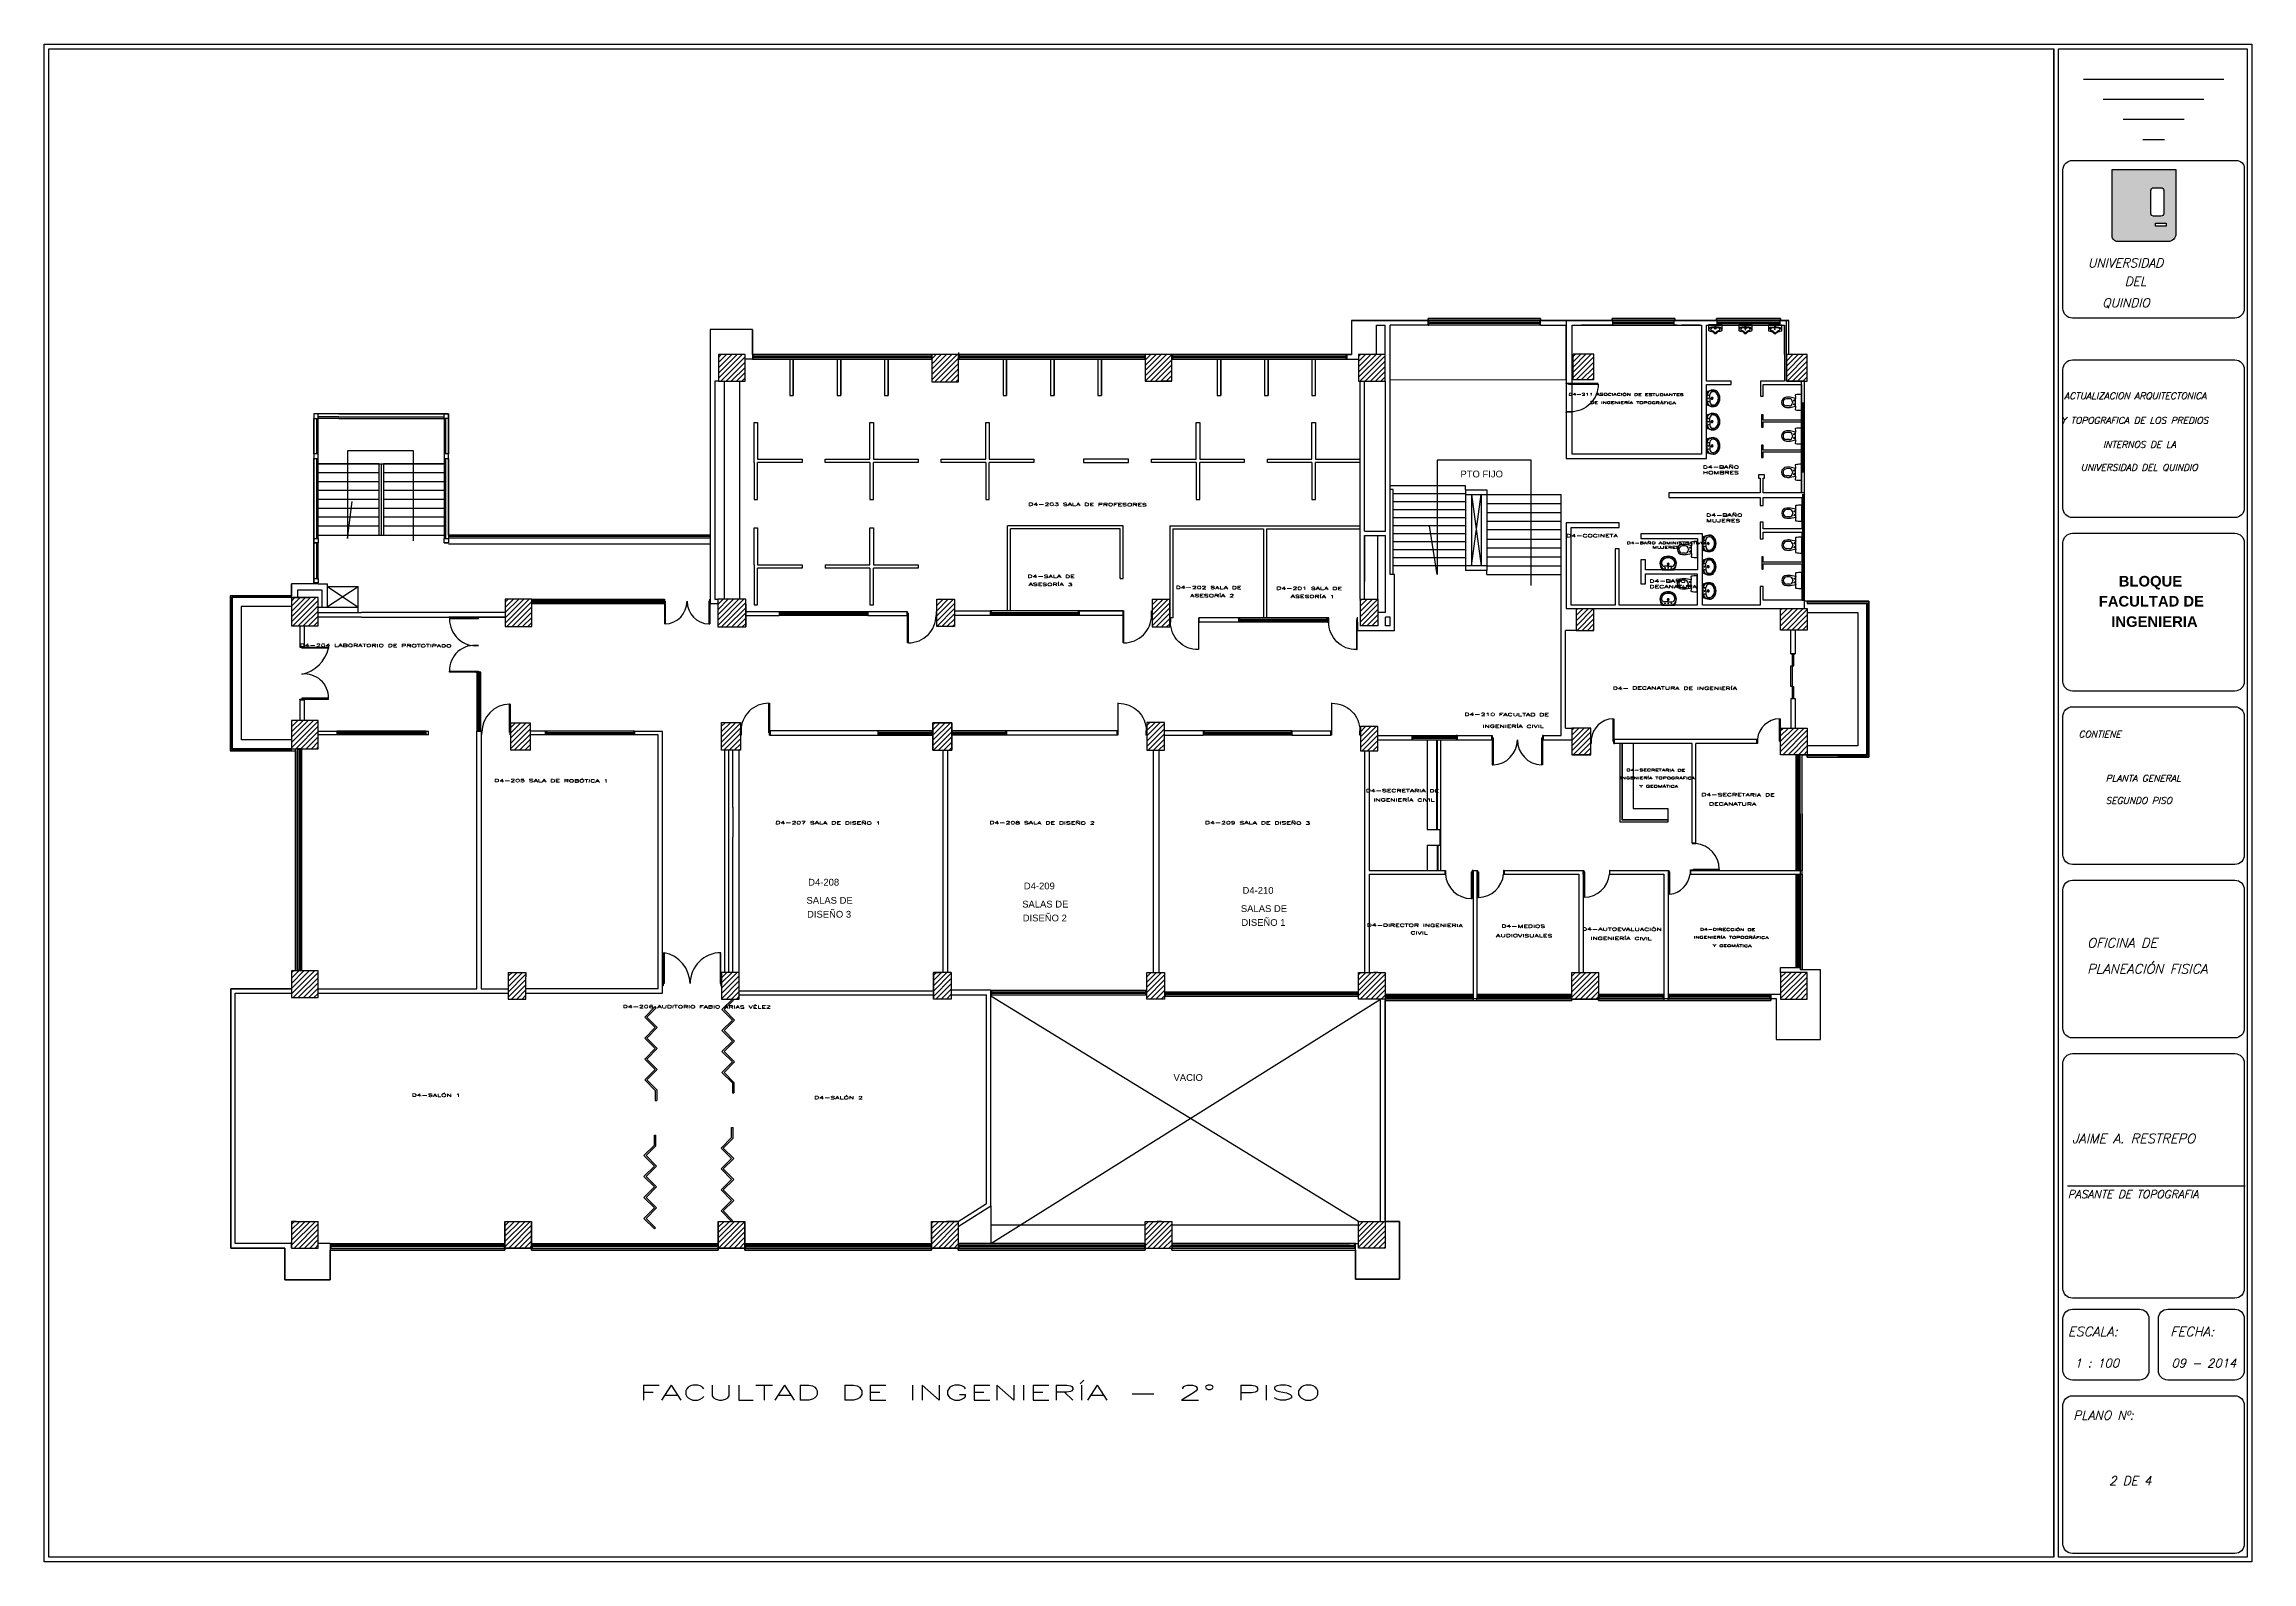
# Model space of a CAD drawing. Header units: metres. Extents: x 6495 to 6855, y 1254 to 1306.
# Drawn here: x 6581.8 to 6656.3, y 1254.3 to 1305.5 of the extents above; entities that cross this region are included whole.
import ezdxf

# ---------------------------------------------------------------- set-up
doc = ezdxf.new("R2010")
doc.units = ezdxf.units.M
doc.linetypes.add('ACAD_ISO12W100', pattern=[21, 12, -3, 0, -3, 0, -3])
doc.linetypes.add('HIDDEN2', pattern=[0.1875, 0.125, -0.0625])
for name, color, linetype in [('0-Grises', 252, 'Continuous'), ('1', 7, 'ACAD_ISO12W100'), ('PLANTA', 253, 'Continuous')]:
    doc.layers.add(name, color=color, linetype=linetype)
doc.layers.add('0.Texto_Oficinas', color=7, linetype='Continuous', lineweight=20)
doc.styles.add('ARIALBLACK', font='arialbd.ttf', dxfattribs={"height": 1})
doc.styles.add('ITALIC', font='ITALIC')
doc.styles.add('ROMANS', font='romans.shx')
doc.styles.get("Standard").update_dxf_attribs({"font": 'arial.ttf'})
pattern_1 = [(45, (6358.58058, 1036.41999), (-0.088388348, 0.088388348), [])]

# ---------------------------------------------------------------- blocks, each defined once
blk = doc.blocks.new('WC-P-04')
for p, q in [((-0.123, -0.419), (-0.12, -0.505)), ((-0.095, -0.25), (-0.035, -0.25)), ((-0.065, -0.28), (-0.065, -0.22)), ((-0.013, -0.305), (0.013, -0.305)), ((0.035, -0.25), (0.095, -0.25)), ((0.065, -0.28), (0.065, -0.22)), ((0.123, -0.419), (0.12, -0.505))]:
    blk.add_line(p, q)
blk.add_lwpolyline([(-0.249, 0, 0.412132), (-0.269, -0.02, 0.047735), (-0.254, -0.198, 0.395211), (-0.232, -0.214, -0.01301), (-0.13, -0.204), (-0.17, -0.38, 0.062591), (-0.17, -0.505, 1), (0.17, -0.505, 0.062591), (0.17, -0.38), (0.13, -0.204, -0.01301), (0.232, -0.214, 0.395211), (0.254, -0.198, 0.047735), (0.269, -0.02, 0.412132), (0.249, 0)], format="xyb", close=True)
for centre in [(-0.065, -0.25), (0.065, -0.25)]:
    blk.add_circle(centre, 0.01)
for centre, radius, start, end in [((0, -2.161), 1.961, 86.19916, 93.80084), ((-0.013, -0.415), 0.11, 90, 181.86865), ((0, -0.505), 0.12, 180, 0), ((0.013, -0.415), 0.11, 358.13135, 90)]:
    blk.add_arc(centre, radius, start, end)
blk = doc.blocks.new('ORINAL')
at = {"layer": 'PLANTA'}
for p, q in [((1158993.99, 995737.51), (1158993.99, 995737.05)), ((1158993.99, 995737.05), (1158995.16, 995737.05)), ((1158994.22, 995737.61), (1158994.03, 995737.56)), ((1158994.25, 995737.25), (1158994.9, 995737.25)), ((1158994.33, 995737.29), (1158994.83, 995737.29)), ((1158994.92, 995737.53), (1158994.92, 995737.53)), ((1158995.13, 995737.56), (1158994.94, 995737.61)), ((1158995.16, 995737.05), (1158995.16, 995737.51))]:
    blk.add_line(p, q, dxfattribs=at)
for radius in [0.0271, 0.0196]:
    blk.add_circle((1158994.58, 995737.17), radius, dxfattribs=at)
for centre, radius, start, end in [((1158994.58, 995737.62), 0.177, 41.9736, 138.0264), ((1158994.04, 995737.51), 0.05, 103.6669, 180), ((1158994.25, 995737.51), 0.261, 180, 270), ((1158994.26, 995737.44), 0.0966, 103.3179, 183.6052), ((1158994.35, 995737.48), 0.199, 194.0873, 246.4246), ((1158994.11, 995738.04), 0.45, 283.6669, 318.0264), ((1158994.11, 995738.04), 0.525, 283.6669, 318.0264), ((1158994.33, 995737.41), 0.125, 246.4246, 270), ((1158994.58, 995737.62), 0.102, 41.9736, 138.0264), ((1158994.51, 995737.41), 0.00313, 0, 180), ((1158994.51, 995737.41), 0.00312, 180, 0), ((1158994.54, 995737.44), 0.00313, 0, 180), ((1158994.54, 995737.44), 0.00312, 180, 0), ((1158994.54, 995737.41), 0.00313, 0, 180), ((1158994.54, 995737.41), 0.00312, 180, 0), ((1158994.54, 995737.37), 0.00313, 0, 180), ((1158994.54, 995737.37), 0.00312, 180, 0), ((1158994.58, 995737.48), 0.00313, 0, 180), ((1158994.58, 995737.48), 0.00312, 180, 0), ((1158994.58, 995737.44), 0.00313, 0, 180), ((1158994.58, 995737.44), 0.00312, 180, 0), ((1158994.58, 995737.41), 0.00313, 0, 180), ((1158994.58, 995737.41), 0.00312, 180, 0), ((1158994.58, 995737.37), 0.00313, 0, 180), ((1158994.58, 995737.37), 0.00312, 180, 0), ((1158994.58, 995737.34), 0.00313, 0, 180), ((1158994.58, 995737.34), 0.00312, 180, 0), ((1158994.61, 995737.44), 0.00313, 0, 180), ((1158994.61, 995737.44), 0.00312, 180, 0), ((1158994.61, 995737.41), 0.00313, 0, 180), ((1158994.61, 995737.41), 0.00312, 180, 0), ((1158994.61, 995737.37), 0.00313, 0, 180), ((1158994.61, 995737.37), 0.00312, 180, 0), ((1158995.04, 995738.04), 0.525, 221.9736, 256.3331), ((1158994.65, 995737.41), 0.00313, 0, 180), ((1158994.65, 995737.41), 0.00312, 180, 0), ((1158995.04, 995738.04), 0.45, 221.9736, 256.3331), ((1158994.83, 995737.41), 0.125, 270, 293.5754), ((1158994.8, 995737.48), 0.199, 293.5754, 345.9127), ((1158994.9, 995737.51), 0.261, 270, 0), ((1158994.9, 995737.44), 0.0966, 356.3948, 76.6821), ((1158995.11, 995737.51), 0.05, 0, 76.3331)]:
    blk.add_arc(centre, radius, start, end, dxfattribs=at)
blk = doc.blocks.new('LAVAMANOS')
at = {"layer": 'PLANTA'}
for p, q in [((1158997.02, 995736.87), (1158996.07, 995736.87)), ((1158996.54, 995737.14), (1158996.24, 995737.14)), ((1158996.54, 995737.14), (1158996.84, 995737.14))]:
    blk.add_line(p, q, dxfattribs=at)
blk.add_lwpolyline([(1158995.89, 995737.39, 0.141996), (1158996.07, 995736.87), (1158997.02, 995736.87, 0.141996), (1158997.19, 995737.39, 0.155345), (1158997.07, 995737.72, 0.197604), (1158996.54, 995737.94, 0.197604), (1158996.01, 995737.72, 0.155345)], format="xyb", close=True, dxfattribs=at)
for centre in [(1158996.29, 995737.02), (1158996.79, 995737.02)]:
    blk.add_circle(centre, 0.025, dxfattribs=at)
for centre, radius, start, end in [((1158996.54, 995737.19), 0.75, 90, 134.7115), ((1158996.54, 995737.19), 0.725, 90, 134.581), ((1158996.54, 995737.19), 0.75, 45.2885, 90), ((1158996.54, 995737.19), 0.725, 45.419, 90), ((1158996.47, 995737.37), 0.584, 142.2458, 177.5659), ((1158996.88, 995737.43), 0.994, 182.2197, 214.5466), ((1158996.47, 995737.37), 0.559, 142.414, 177.4623), ((1158996.88, 995737.43), 0.969, 182.2801, 193.2394), ((1158996.31, 995737.29), 0.375, 192.8436, 248.9605), ((1158996.47, 995737.37), 0.459, 143.2579, 180.0225), ((1158996.24, 995737.37), 0.225, 180, 270), ((1158996.54, 995737.19), 0.625, 90, 133.9455), ((1158996.54, 995738.27), 1.38, 254.5453, 270), ((1158996.54, 995737.32), 0.075, 90, 270), ((1158996.54, 995737.32), 0.0625, 90, 270), ((1158996.54, 995737.02), 0.025, 90, 270), ((1158996.54, 995737.19), 0.625, 46.0545, 90), ((1158996.54, 995737.32), 0.075, 270, 90), ((1158996.54, 995737.32), 0.0625, 270, 90), ((1158996.54, 995737.02), 0.025, 270, 90), ((1158996.54, 995738.27), 1.38, 270, 285.4547), ((1158996.84, 995737.37), 0.225, 270, 0), ((1158996.77, 995737.29), 0.375, 291.0395, 347.1564), ((1158996.61, 995737.37), 0.459, 359.9775, 36.7421), ((1158996.2, 995737.43), 0.994, 325.4534, 357.7803), ((1158996.61, 995737.37), 0.559, 2.543, 37.586), ((1158996.61, 995737.37), 0.584, 2.4341, 37.7542), ((1158996.2, 995737.43), 0.969, 346.7606, 357.7803)]:
    blk.add_arc(centre, radius, start, end, dxfattribs=at)

msp = doc.modelspace()

# ---------------------------------------------------------------- hatches: boundary and pattern name
at = {"layer": '0-Grises', "ltscale": 0.09}
h = msp.add_hatch(color=8, dxfattribs=at)
h.dxf.hatch_style = 1
h.paths.add_polyline_path([(6651.581, 1299.043, 0.414214), (6651.768, 1298.857), (6653.484, 1298.857, 0.414214), (6653.732, 1299.105), (6653.732, 1301.286), (6651.581, 1301.286)])
h.paths.add_polyline_path([(6652.889, 1300.673), (6653.323, 1300.673), (6653.323, 1299.71), (6652.889, 1299.71)], flags=16)
h.paths.add_polyline_path([(6653.048, 1299.479), (6653.41, 1299.479), (6653.41, 1299.369), (6653.048, 1299.369)], flags=16)
at = {"layer": '0-Grises'}
h = msp.add_hatch(dxfattribs=at)
h.set_pattern_fill('ANSI31', color=8, style=0)
h.set_pattern_definition(pattern_1)
h.paths.add_polyline_path([(6605.456, 1295.038), (6604.556, 1295.038), (6604.556, 1294.138), (6605.456, 1294.138)])
h = msp.add_hatch(dxfattribs=at)
h.set_pattern_fill('ANSI31', color=8, style=0)
h.set_pattern_definition(pattern_1)
h.paths.add_polyline_path([(6612.656, 1295.038), (6611.756, 1295.038), (6611.756, 1294.888), (6611.756, 1294.118), (6612.656, 1294.118)])
h = msp.add_hatch(dxfattribs=at)
h.set_pattern_fill('ANSI31', color=8, style=0)
h.set_pattern_definition(pattern_1)
h.paths.add_polyline_path([(6619.856, 1295.038), (6618.956, 1295.038), (6618.956, 1294.888), (6618.956, 1294.138), (6619.856, 1294.138)])
h = msp.add_hatch(dxfattribs=at)
h.set_pattern_fill('ANSI31', color=8, style=0)
h.set_pattern_definition(pattern_1)
h.paths.add_polyline_path([(6626.156, 1294.138), (6627.056, 1294.138), (6627.056, 1295.038), (6626.156, 1295.038)])
h = msp.add_hatch(dxfattribs=at)
h.set_pattern_fill('ANSI31', color=8, style=0)
h.set_pattern_definition(pattern_1)
h.paths.add_polyline_path([(6634.091, 1295.05), (6633.396, 1295.05), (6633.396, 1294.184), (6634.09, 1294.184), (6634.09, 1294.334), (6634.091, 1294.334)])
h = msp.add_hatch(dxfattribs=at)
h.set_pattern_fill('ANSI31', color=8, style=0)
h.set_pattern_definition([(45, (6372.82054, 1036.41999), (-0.088388348, 0.088388348), [])])
h.paths.add_polyline_path([(6640.591, 1294.138), (6641.296, 1294.138), (6641.296, 1295.038), (6640.591, 1295.038)])
h = msp.add_hatch(dxfattribs=at)
h.set_pattern_fill('ANSI31', color=8, style=0)
h.set_pattern_definition(pattern_1)
h.paths.add_polyline_path([(6591.046, 1286.838), (6590.146, 1286.838), (6590.146, 1285.883), (6591.046, 1285.883)])
h = msp.add_hatch(dxfattribs=at)
h.set_pattern_fill('ANSI31', color=8, style=0)
h.set_pattern_definition(pattern_1)
h.paths.add_polyline_path([(6598.256, 1286.788), (6597.356, 1286.788), (6597.356, 1286.638), (6597.356, 1285.858), (6598.256, 1285.858)])
h = msp.add_hatch(dxfattribs=at)
h.set_pattern_fill('ANSI31', color=8, style=0)
h.set_pattern_definition(pattern_1)
h.paths.add_polyline_path([(6605.476, 1286.617), (6605.476, 1286.788), (6604.526, 1286.788), (6604.526, 1285.848), (6605.476, 1285.848)])
h = msp.add_hatch(dxfattribs=at)
h.set_pattern_fill('ANSI31', color=8, style=0)
h.set_pattern_definition(pattern_1)
h.paths.add_polyline_path([(6612.516, 1286.788), (6611.916, 1286.788), (6611.916, 1285.858), (6612.516, 1285.858)])
h = msp.add_hatch(dxfattribs=at)
h.set_pattern_fill('ANSI31', color=8, style=0)
h.set_pattern_definition(pattern_1)
h.paths.add_polyline_path([(6619.786, 1286.788), (6619.186, 1286.788), (6619.186, 1285.848), (6619.786, 1285.848)])
h = msp.add_hatch(dxfattribs=at)
h.set_pattern_fill('ANSI31', color=8, style=0)
h.set_pattern_definition(pattern_1)
h.paths.add_polyline_path([(6626.806, 1286.784), (6626.206, 1286.784), (6626.206, 1285.884), (6626.806, 1285.884)])
h = msp.add_hatch(dxfattribs=at)
h.set_pattern_fill('ANSI31', color=8, style=0)
h.set_pattern_definition(pattern_1)
h.paths.add_polyline_path([(6634.096, 1285.734), (6634.096, 1286.468), (6633.496, 1286.468), (6633.496, 1285.734)])
h = msp.add_hatch(dxfattribs=at)
h.set_pattern_fill('ANSI31', color=8, style=0)
h.set_pattern_definition(pattern_1)
h.paths.add_polyline_path([(6640.396, 1286.468), (6640.396, 1285.738), (6641.296, 1285.738), (6641.296, 1286.468)])
h = msp.add_hatch(dxfattribs=at)
h.set_pattern_fill('ANSI31', color=8, style=0)
h.set_pattern_definition(pattern_1)
h.paths.add_polyline_path([(6591.046, 1282.693), (6590.146, 1282.693), (6590.146, 1281.738), (6591.046, 1281.738)])
h = msp.add_hatch(dxfattribs=at)
h.set_pattern_fill('ANSI31', color=8, style=0)
h.set_pattern_definition(pattern_1)
h.paths.add_polyline_path([(6597.546, 1282.618), (6597.546, 1281.688), (6598.196, 1281.688), (6598.196, 1282.188), (6598.196, 1282.618)])
h = msp.add_hatch(dxfattribs=at)
h.set_pattern_fill('ANSI31', color=8, style=0)
h.set_pattern_definition(pattern_1)
h.paths.add_polyline_path([(6605.296, 1282.628), (6604.656, 1282.628), (6604.656, 1281.688), (6604.906, 1281.688), (6605.056, 1281.688), (6605.296, 1281.688)])
h = msp.add_hatch(dxfattribs=at)
h.set_pattern_fill('ANSI31', color=8, style=0)
h.set_pattern_definition(pattern_1)
h.paths.add_polyline_path([(6611.786, 1281.688), (6612.426, 1281.688), (6612.428, 1282.618), (6611.786, 1282.618)])
h = msp.add_hatch(dxfattribs=at)
h.set_pattern_fill('ANSI31', color=8, style=0)
h.set_pattern_definition(pattern_1)
h.paths.add_polyline_path([(6619.006, 1282.628), (6619.006, 1281.688), (6619.601, 1281.688), (6619.601, 1282.628)])
h = msp.add_hatch(dxfattribs=at)
h.set_pattern_fill('ANSI31', color=8, style=0)
h.set_pattern_definition(pattern_1)
h.paths.add_polyline_path([(6626.216, 1281.668), (6626.806, 1281.668), (6626.806, 1282.488), (6626.216, 1282.488)])
h = msp.add_hatch(dxfattribs=at)
h.set_pattern_fill('ANSI31', color=8, style=0)
h.set_pattern_definition(pattern_1)
h.paths.add_polyline_path([(6633.986, 1282.438), (6633.346, 1282.438), (6633.346, 1281.538), (6633.986, 1281.538)])
h = msp.add_hatch(dxfattribs=at)
h.set_pattern_fill('ANSI31', color=8, style=0)
h.set_pattern_definition(pattern_1)
h.paths.add_polyline_path([(6640.396, 1282.438), (6640.396, 1281.538), (6641.296, 1281.538), (6641.296, 1282.438)])
h = msp.add_hatch(dxfattribs=at)
h.set_pattern_fill('ANSI31', color=8, style=0)
h.set_pattern_definition(pattern_1)
h.paths.add_polyline_path([(6591.046, 1274.238), (6590.146, 1274.238), (6590.146, 1273.338), (6591.046, 1273.338)])
h = msp.add_hatch(dxfattribs=at)
h.set_pattern_fill('ANSI31', color=8, style=0)
h.set_pattern_definition(pattern_1)
h.paths.add_polyline_path([(6598.056, 1274.038), (6598.056, 1274.188), (6597.456, 1274.188), (6597.456, 1273.288), (6598.056, 1273.288)])
h = msp.add_hatch(dxfattribs=at)
h.set_pattern_fill('ANSI31', color=8, style=0)
h.set_pattern_definition(pattern_1)
h.paths.add_polyline_path([(6605.256, 1274.038), (6605.256, 1274.188), (6605.056, 1274.188), (6604.656, 1274.188), (6604.656, 1273.288), (6605.256, 1273.288)])
h = msp.add_hatch(dxfattribs=at)
h.set_pattern_fill('ANSI31', color=8, style=0)
h.set_pattern_definition(pattern_1)
h.paths.add_polyline_path([(6611.806, 1273.288), (6612.406, 1273.288), (6612.406, 1274.188), (6611.806, 1274.188)])
h = msp.add_hatch(dxfattribs=at)
h.set_pattern_fill('ANSI31', color=8, style=0)
h.set_pattern_definition(pattern_1)
h.paths.add_polyline_path([(6619.606, 1273.288), (6619.606, 1274.188), (6619.006, 1274.188), (6619.006, 1273.288)])
h = msp.add_hatch(dxfattribs=at)
h.set_pattern_fill('ANSI31', color=8, style=0)
h.set_pattern_definition(pattern_1)
h.paths.add_polyline_path([(6626.656, 1274.188), (6626.149, 1274.188), (6626.149, 1273.288), (6627.049, 1273.288), (6627.049, 1274.188), (6626.956, 1274.188), (6626.806, 1274.188)])
h = msp.add_hatch(dxfattribs=at)
h.set_pattern_fill('ANSI31', color=8, style=0)
h.set_pattern_definition(pattern_1)
h.paths.add_polyline_path([(6634.246, 1273.288), (6634.246, 1273.438), (6634.246, 1274.188), (6633.346, 1274.188), (6633.346, 1273.888), (6633.346, 1273.288)])
h = msp.add_hatch(dxfattribs=at)
h.set_pattern_fill('ANSI31', color=8, style=0)
h.set_pattern_definition([(45, (6358.43058, 1036.41999), (-0.088388348, 0.088388348), [])])
h.paths.add_polyline_path([(6641.296, 1274.188), (6640.396, 1274.188), (6640.396, 1273.288), (6641.296, 1273.288)])
h = msp.add_hatch(dxfattribs=at)
h.set_pattern_fill('ANSI31', color=8, style=0)
h.set_pattern_definition(pattern_1)
h.paths.add_polyline_path([(6590.146, 1264.888), (6591.046, 1264.888), (6591.046, 1265.088), (6591.046, 1265.788), (6590.146, 1265.788)])
h = msp.add_hatch(dxfattribs=at)
h.set_pattern_fill('ANSI31', color=8, style=0)
h.set_pattern_definition(pattern_1)
h.paths.add_polyline_path([(6597.346, 1264.888), (6598.246, 1264.888), (6598.246, 1265.788), (6597.346, 1265.788)])
h = msp.add_hatch(dxfattribs=at)
h.set_pattern_fill('ANSI31', color=8, style=0)
h.set_pattern_definition(pattern_1)
h.paths.add_polyline_path([(6604.546, 1265.788), (6604.546, 1264.888), (6605.446, 1264.888), (6605.446, 1265.788)])
h = msp.add_hatch(dxfattribs=at)
h.set_pattern_fill('ANSI31', color=8, style=0)
h.set_pattern_definition(pattern_1)
h.paths.add_polyline_path([(6612.646, 1265.788), (6612.246, 1265.788), (6611.746, 1265.788), (6611.746, 1264.888), (6612.646, 1264.888)])
h = msp.add_hatch(dxfattribs=at)
h.set_pattern_fill('ANSI31', color=8, style=0)
h.set_pattern_definition(pattern_1)
h.paths.add_polyline_path([(6618.946, 1265.088), (6618.946, 1264.888), (6619.846, 1264.888), (6619.846, 1265.788), (6618.946, 1265.788)])
h = msp.add_hatch(dxfattribs=at)
h.set_pattern_fill('ANSI31', color=8, style=0)
h.set_pattern_definition(pattern_1)
h.paths.add_polyline_path([(6627.046, 1264.888), (6627.046, 1265.788), (6626.146, 1265.788), (6626.146, 1265.088), (6626.146, 1264.888)])

# ---------------------------------------------------------------- linework, layer by layer
for p, q in [((6605.696, 1295.886), (6604.276, 1295.886)), ((6604.276, 1295.886), (6604.276, 1286.789)), ((6605.696, 1295.878), (6605.696, 1294.888)), ((6625.916, 1296.188), (6625.916, 1295.038)), ((6625.916, 1296.188), (6627.206, 1296.188)), ((6626.756, 1296.038), (6627.056, 1296.038)), ((6626.756, 1295.038), (6626.756, 1296.038)), ((6627.056, 1295.038), (6627.056, 1296.038)), ((6627.216, 1296.188), (6628.496, 1296.188)), ((6627.216, 1287.616), (6627.216, 1296.038)), ((6628.496, 1296.038), (6627.216, 1296.038)), ((6628.506, 1296.188), (6628.506, 1296.258)), ((6628.506, 1296.258), (6632.295, 1296.258)), ((6628.506, 1296.188), (6628.526, 1296.188)), ((6628.506, 1296.038), (6628.506, 1296.188)), ((6628.506, 1296.038), (6628.526, 1296.038)), ((6628.526, 1296.038), (6628.526, 1296.188)), ((6632.295, 1296.188), (6628.526, 1296.188)), ((6630.506, 1296.138), (6628.526, 1296.138)), ((6630.506, 1296.113), (6628.526, 1296.113)), ((6630.506, 1296.088), (6628.526, 1296.088)), ((6630.506, 1296.038), (6628.526, 1296.038)), ((6632.275, 1296.138), (6630.506, 1296.138)), ((6632.275, 1296.113), (6630.506, 1296.113)), ((6632.275, 1296.088), (6630.506, 1296.088)), ((6632.295, 1296.038), (6630.506, 1296.038)), ((6632.275, 1296.038), (6632.275, 1296.188)), ((6632.295, 1296.188), (6632.275, 1296.188)), ((6632.275, 1296.038), (6632.275, 1296.113)), ((6632.295, 1296.038), (6632.275, 1296.038)), ((6632.295, 1296.258), (6632.295, 1296.188)), ((6632.295, 1296.038), (6632.295, 1296.188)), ((6632.295, 1296.188), (6632.981, 1296.188)), ((6632.295, 1296.038), (6633.161, 1296.038)), ((6632.981, 1296.188), (6634.706, 1296.188)), ((6633.161, 1294.181), (6633.161, 1296.038)), ((6633.196, 1296.188), (6633.433, 1296.188)), ((6633.361, 1291.678), (6633.361, 1296.038)), ((6633.361, 1296.038), (6637.721, 1296.038)), ((6634.706, 1296.038), (6633.671, 1296.038)), ((6634.706, 1296.258), (6636.826, 1296.258)), ((6634.706, 1296.188), (6634.706, 1296.258)), ((6634.706, 1296.188), (6634.726, 1296.188)), ((6634.706, 1296.038), (6634.726, 1296.038)), ((6634.726, 1296.188), (6636.806, 1296.188)), ((6634.726, 1296.188), (6634.726, 1296.038)), ((6634.726, 1296.138), (6636.806, 1296.138)), ((6634.726, 1296.113), (6636.806, 1296.113)), ((6634.726, 1296.088), (6636.806, 1296.088)), ((6634.726, 1296.038), (6636.806, 1296.038)), ((6635.371, 1296.038), (6635.521, 1296.038)), ((6636.806, 1296.038), (6636.806, 1296.188)), ((6636.826, 1296.188), (6636.806, 1296.188)), ((6636.901, 1296.038), (6636.806, 1296.038)), ((6636.901, 1296.038), (6636.806, 1296.038)), ((6636.806, 1296.038), (6636.826, 1296.038)), ((6636.826, 1296.258), (6636.826, 1296.188)), ((6636.826, 1296.188), (6638.226, 1296.188)), ((6637.681, 1296.038), (6637.051, 1296.038)), ((6637.721, 1296.038), (6637.721, 1291.678)), ((6637.891, 1294.138), (6637.891, 1296.038)), ((6637.891, 1296.038), (6640.521, 1296.038)), ((6638.226, 1296.258), (6640.396, 1296.258)), ((6638.226, 1296.188), (6638.226, 1296.258)), ((6638.246, 1296.188), (6638.226, 1296.188)), ((6638.226, 1296.038), (6638.246, 1296.038)), ((6638.246, 1296.188), (6640.376, 1296.188)), ((6638.246, 1296.188), (6638.246, 1296.038)), ((6638.246, 1296.138), (6640.376, 1296.138)), ((6638.246, 1296.113), (6640.376, 1296.113)), ((6638.246, 1296.088), (6640.376, 1296.088)), ((6638.246, 1296.038), (6640.376, 1296.038)), ((6640.396, 1296.188), (6640.376, 1296.188)), ((6640.376, 1296.038), (6640.376, 1296.188)), ((6640.376, 1296.188), (6640.671, 1296.188)), ((6640.376, 1296.038), (6640.396, 1296.038)), ((6640.396, 1296.258), (6640.396, 1296.188)), ((6640.396, 1296.038), (6640.521, 1296.038)), ((6640.521, 1295.038), (6640.521, 1296.038)), ((6640.521, 1296.038), (6640.521, 1294.138)), ((6640.671, 1295.038), (6640.671, 1296.188)), ((6605.456, 1295.038), (6604.556, 1295.038)), ((6604.556, 1295.038), (6604.556, 1294.138)), ((6605.456, 1294.138), (6605.456, 1295.038)), ((6605.696, 1294.888), (6605.456, 1294.888)), ((6611.756, 1295.038), (6605.696, 1295.038)), ((6605.696, 1295.038), (6611.756, 1295.038)), ((6605.696, 1294.888), (6611.756, 1294.888)), ((6605.696, 1294.888), (6611.756, 1294.888)), ((6605.716, 1295.038), (6605.716, 1294.888)), ((6605.716, 1294.988), (6611.736, 1294.988)), ((6605.716, 1294.963), (6611.736, 1294.963)), ((6605.716, 1294.938), (6611.736, 1294.938)), ((6606.956, 1294.888), (6606.956, 1293.658)), ((6607.076, 1294.888), (6607.076, 1293.658)), ((6607.076, 1294.888), (6607.076, 1293.658)), ((6607.076, 1294.888), (6607.076, 1293.658)), ((6607.076, 1294.888), (6607.076, 1293.658)), ((6607.076, 1293.658), (6607.076, 1294.888)), ((6608.556, 1294.888), (6608.556, 1293.658)), ((6608.676, 1294.888), (6608.676, 1293.658)), ((6608.676, 1294.888), (6608.676, 1293.658)), ((6608.676, 1294.888), (6608.676, 1293.658)), ((6608.676, 1293.658), (6608.676, 1294.888)), ((6610.156, 1294.888), (6610.156, 1293.658)), ((6610.276, 1294.888), (6610.276, 1293.658)), ((6610.276, 1294.888), (6610.276, 1293.658)), ((6610.276, 1293.658), (6610.276, 1294.888)), ((6611.736, 1295.038), (6611.736, 1294.888)), ((6611.756, 1295.038), (6611.756, 1294.118)), ((6612.656, 1295.038), (6611.756, 1295.038)), ((6612.656, 1295.108), (6612.656, 1295.038)), ((6612.656, 1294.118), (6612.656, 1295.038)), ((6612.656, 1295.038), (6618.956, 1295.038)), ((6618.956, 1295.038), (6612.656, 1295.038)), ((6612.656, 1294.888), (6618.956, 1294.888)), ((6612.656, 1294.888), (6618.956, 1294.888)), ((6612.676, 1295.038), (6612.676, 1294.888)), ((6612.676, 1294.988), (6618.936, 1294.988)), ((6612.676, 1294.963), (6618.936, 1294.963)), ((6612.676, 1294.938), (6618.936, 1294.938)), ((6614.156, 1294.888), (6614.156, 1293.658)), ((6614.276, 1294.888), (6614.276, 1293.658)), ((6614.276, 1294.888), (6614.276, 1293.658)), ((6614.276, 1294.888), (6614.276, 1293.658)), ((6614.276, 1294.888), (6614.276, 1293.658)), ((6614.276, 1293.658), (6614.276, 1294.888)), ((6615.756, 1294.888), (6615.756, 1293.658)), ((6615.876, 1294.888), (6615.876, 1293.658)), ((6615.876, 1294.888), (6615.876, 1293.658)), ((6615.876, 1294.888), (6615.876, 1293.658)), ((6615.876, 1293.658), (6615.876, 1294.888)), ((6617.356, 1294.888), (6617.356, 1293.658)), ((6617.476, 1294.888), (6617.476, 1293.658)), ((6617.476, 1294.888), (6617.476, 1293.658)), ((6617.476, 1293.658), (6617.476, 1294.888)), ((6618.936, 1295.038), (6618.936, 1294.888)), ((6619.856, 1295.038), (6618.956, 1295.038)), ((6618.956, 1295.038), (6618.956, 1294.138)), ((6618.956, 1294.888), (6618.956, 1295.038)), ((6619.856, 1294.138), (6619.856, 1295.038)), ((6619.856, 1295.038), (6625.766, 1295.038)), ((6625.766, 1295.038), (6619.856, 1295.038)), ((6619.856, 1295.038), (6619.856, 1294.888)), ((6619.856, 1294.888), (6625.766, 1294.888)), ((6619.876, 1295.038), (6619.876, 1294.888)), ((6619.876, 1294.988), (6625.736, 1294.988)), ((6619.876, 1294.963), (6625.736, 1294.963)), ((6619.876, 1294.938), (6625.736, 1294.938)), ((6621.381, 1294.888), (6621.381, 1293.658)), ((6621.501, 1294.888), (6621.501, 1293.658)), ((6621.501, 1294.888), (6621.501, 1293.658)), ((6621.501, 1293.658), (6621.501, 1294.888)), ((6622.981, 1294.888), (6622.981, 1293.658)), ((6623.101, 1294.888), (6623.101, 1293.658)), ((6623.101, 1293.658), (6623.101, 1294.888)), ((6624.581, 1294.888), (6624.581, 1293.658)), ((6624.701, 1293.658), (6624.701, 1294.888)), ((6625.736, 1294.888), (6625.736, 1295.038)), ((6625.766, 1294.888), (6625.766, 1295.038)), ((6625.766, 1295.038), (6625.916, 1295.038)), ((6625.766, 1294.888), (6625.916, 1294.888)), ((6625.766, 1294.888), (6625.916, 1294.888)), ((6625.916, 1294.888), (6626.156, 1294.888)), ((6626.156, 1295.038), (6626.156, 1294.138)), ((6627.056, 1295.038), (6626.156, 1295.038)), ((6627.056, 1294.138), (6627.056, 1295.038)), ((6627.151, 1295.038), (6627.151, 1295.038)), ((6633.396, 1294.184), (6633.396, 1295.05)), ((6634.087, 1295.05), (6633.396, 1295.05)), ((6634.091, 1294.184), (6634.091, 1295.05)), ((6641.296, 1295.038), (6640.591, 1295.038)), ((6640.591, 1295.038), (6640.591, 1294.138)), ((6641.296, 1294.138), (6641.296, 1295.038)), ((6604.426, 1294.138), (6604.426, 1286.789)), ((6604.556, 1294.138), (6604.426, 1294.138)), ((6604.556, 1294.138), (6605.456, 1294.138)), ((6604.756, 1286.788), (6604.756, 1294.138)), ((6605.276, 1286.788), (6605.276, 1294.138)), ((6611.756, 1294.118), (6612.656, 1294.118)), ((6618.956, 1294.138), (6619.856, 1294.138)), ((6619.206, 1294.138), (6619.356, 1294.138)), ((6619.856, 1294.138), (6619.506, 1294.138)), ((6626.156, 1294.138), (6627.056, 1294.138)), ((6626.206, 1286.784), (6626.206, 1294.138)), ((6626.356, 1289.084), (6626.356, 1294.138)), ((6627.066, 1289.084), (6627.066, 1294.138)), ((6633.161, 1294.181), (6627.216, 1294.184)), ((6633.161, 1294.087), (6633.161, 1294.067)), ((6633.161, 1294.067), (6633.161, 1294.087)), ((6633.161, 1294.067), (6633.311, 1294.067)), ((6633.311, 1294.067), (6633.161, 1294.067)), ((6634.236, 1294.067), (6633.236, 1294.067)), ((6633.236, 1294.067), (6633.236, 1294.047)), ((6633.311, 1294.067), (6633.311, 1294.087)), ((6633.311, 1294.087), (6633.311, 1294.067)), ((6634.087, 1294.184), (6633.392, 1294.184)), ((6638.721, 1294.138), (6637.891, 1294.138)), ((6638.721, 1294.028), (6638.721, 1294.138)), ((6640.521, 1294.138), (6639.721, 1294.138)), ((6639.721, 1294.138), (6639.721, 1293.638)), ((6640.591, 1294.138), (6641.296, 1294.138)), ((6641.101, 1293.438), (6641.102, 1294.138)), ((6606.956, 1293.658), (6607.076, 1293.658)), ((6608.556, 1293.658), (6608.676, 1293.658)), ((6610.156, 1293.658), (6610.276, 1293.658)), ((6614.156, 1293.658), (6614.276, 1293.658)), ((6615.756, 1293.658), (6615.876, 1293.658)), ((6617.356, 1293.658), (6617.476, 1293.658)), ((6621.381, 1293.658), (6621.501, 1293.658)), ((6622.981, 1293.658), (6623.101, 1293.658)), ((6624.581, 1293.658), (6624.701, 1293.658)), ((6633.236, 1294.047), (6634.236, 1294.047)), ((6637.891, 1291.528), (6637.891, 1294.028)), ((6637.891, 1294.028), (6638.721, 1294.028)), ((6639.721, 1293.638), (6639.801, 1293.638)), ((6641.101, 1291.058), (6641.101, 1293.438)), ((6641.101, 1291.058), (6641.101, 1293.408)), ((6641.101, 1293.408), (6641.201, 1293.408)), ((6590.896, 1293.038), (6590.896, 1292.888)), ((6591.046, 1293.038), (6590.896, 1293.038)), ((6590.896, 1292.888), (6591.046, 1292.888)), ((6590.896, 1291.688), (6590.896, 1292.888)), ((6590.996, 1291.688), (6590.996, 1292.888)), ((6591.745, 1293.038), (6591.046, 1293.038)), ((6591.046, 1292.888), (6591.046, 1293.038)), ((6591.745, 1292.938), (6591.046, 1292.938)), ((6591.745, 1292.888), (6591.046, 1292.888)), ((6591.046, 1291.688), (6591.046, 1292.888)), ((6591.745, 1293.038), (6595.346, 1293.038)), ((6591.745, 1292.938), (6595.296, 1292.938)), ((6591.745, 1292.888), (6595.346, 1292.888)), ((6595.296, 1292.888), (6595.296, 1293.038)), ((6595.296, 1292.888), (6595.296, 1291.688)), ((6595.446, 1292.888), (6595.296, 1292.888)), ((6595.346, 1292.888), (6595.346, 1291.688)), ((6595.446, 1293.038), (6595.446, 1292.888)), ((6595.446, 1292.888), (6595.446, 1291.688)), ((6605.752, 1291.393), (6605.752, 1292.753)), ((6605.752, 1292.753), (6605.872, 1292.753)), ((6605.872, 1292.753), (6605.872, 1291.513)), ((6609.662, 1291.513), (6609.662, 1292.753)), ((6609.662, 1292.753), (6609.782, 1292.753)), ((6609.782, 1292.753), (6609.782, 1291.513)), ((6613.572, 1291.513), (6613.572, 1292.753)), ((6613.572, 1292.753), (6613.692, 1292.753)), ((6613.692, 1292.753), (6613.692, 1291.513)), ((6620.672, 1291.513), (6620.672, 1292.753)), ((6620.672, 1292.753), (6620.792, 1292.753)), ((6620.792, 1292.753), (6620.792, 1291.513)), ((6624.581, 1291.513), (6624.581, 1292.753)), ((6624.581, 1292.753), (6624.701, 1292.753)), ((6624.701, 1292.753), (6624.701, 1291.513)), ((6633.311, 1293.107), (6633.161, 1293.107)), ((6633.161, 1293.107), (6633.311, 1293.107)), ((6633.161, 1293.087), (6633.161, 1293.107)), ((6633.311, 1293.087), (6633.311, 1293.107)), ((6633.311, 1293.107), (6633.311, 1293.087)), ((6590.896, 1288.838), (6590.896, 1291.538)), ((6590.996, 1288.838), (6590.996, 1291.538)), ((6591.046, 1288.838), (6591.046, 1291.538)), ((6591.046, 1291.348), (6593.09, 1291.348)), ((6593.09, 1291.348), (6591.046, 1291.348)), ((6592.034, 1291.793), (6592.034, 1288.83)), ((6594.263, 1291.793), (6592.034, 1291.793)), ((6593.09, 1291.348), (6593.09, 1288.948)), ((6593.09, 1291.348), (6593.252, 1291.348)), ((6593.171, 1291.348), (6593.171, 1288.948)), ((6595.296, 1291.348), (6593.252, 1291.348)), ((6593.252, 1291.348), (6593.252, 1288.948)), ((6593.252, 1291.348), (6595.296, 1291.348)), ((6594.263, 1288.758), (6594.263, 1291.793)), ((6595.296, 1291.538), (6595.296, 1288.838)), ((6595.346, 1291.538), (6595.346, 1288.838)), ((6595.446, 1291.538), (6595.446, 1288.838)), ((6605.752, 1291.393), (6605.752, 1290.153)), ((6605.872, 1291.513), (6607.377, 1291.513)), ((6607.377, 1291.393), (6605.872, 1291.393)), ((6605.872, 1290.153), (6605.872, 1291.393)), ((6607.377, 1291.513), (6607.377, 1291.393)), ((6608.157, 1291.513), (6609.662, 1291.513)), ((6608.157, 1291.393), (6608.157, 1291.513)), ((6609.662, 1291.393), (6608.157, 1291.393)), ((6609.662, 1291.393), (6609.662, 1290.153)), ((6609.782, 1291.513), (6611.287, 1291.513)), ((6611.287, 1291.393), (6609.782, 1291.393)), ((6609.782, 1290.153), (6609.782, 1291.393)), ((6611.287, 1291.513), (6611.287, 1291.393)), ((6612.067, 1291.513), (6613.572, 1291.513)), ((6612.067, 1291.393), (6612.067, 1291.513)), ((6613.572, 1291.393), (6612.067, 1291.393)), ((6613.572, 1291.393), (6613.572, 1290.153)), ((6613.692, 1291.513), (6615.197, 1291.513)), ((6615.197, 1291.393), (6613.692, 1291.393)), ((6613.692, 1290.153), (6613.692, 1291.393)), ((6615.197, 1291.513), (6615.197, 1291.393)), ((6618.387, 1291.513), (6616.867, 1291.513)), ((6616.867, 1291.513), (6616.867, 1291.393)), ((6616.867, 1291.393), (6618.387, 1291.393)), ((6618.387, 1291.393), (6618.387, 1291.513)), ((6619.167, 1291.513), (6620.672, 1291.513)), ((6619.167, 1291.393), (6619.167, 1291.513)), ((6620.672, 1291.393), (6619.167, 1291.393)), ((6620.672, 1291.393), (6620.672, 1290.153)), ((6620.792, 1291.513), (6622.297, 1291.513)), ((6622.297, 1291.393), (6620.792, 1291.393)), ((6620.792, 1290.153), (6620.792, 1291.393)), ((6622.297, 1291.513), (6622.297, 1291.393)), ((6623.076, 1291.513), (6624.581, 1291.513)), ((6623.076, 1291.393), (6623.076, 1291.513)), ((6624.581, 1291.393), (6623.076, 1291.393)), ((6624.581, 1291.393), (6624.581, 1290.153)), ((6624.701, 1291.513), (6626.206, 1291.513)), ((6626.206, 1291.393), (6624.701, 1291.393)), ((6624.701, 1290.153), (6624.701, 1291.393)), ((6631.975, 1291.482), (6628.805, 1291.482)), ((6628.805, 1291.482), (6628.805, 1287.616)), ((6631.975, 1287.248), (6631.975, 1291.482)), ((6635.881, 1291.678), (6633.361, 1291.678)), ((6637.721, 1291.678), (6635.881, 1291.678)), ((6635.881, 1291.528), (6637.891, 1291.528)), ((6641.101, 1291.088), (6641.201, 1291.088)), ((6593.09, 1291.048), (6591.046, 1291.048)), ((6593.09, 1290.748), (6591.046, 1290.748)), ((6593.09, 1290.448), (6591.046, 1290.448)), ((6595.296, 1291.048), (6593.252, 1291.048)), ((6595.296, 1290.748), (6593.252, 1290.748)), ((6595.296, 1290.448), (6593.252, 1290.448)), ((6629.766, 1290.616), (6627.216, 1290.616)), ((6627.316, 1290.492), (6627.216, 1290.492)), ((6627.316, 1287.616), (6627.316, 1290.492)), ((6629.766, 1290.346), (6627.316, 1290.346)), ((6629.766, 1290.478), (6629.766, 1290.616)), ((6629.766, 1290.478), (6629.766, 1287.755)), ((6629.766, 1290.478), (6630.485, 1290.478)), ((6630.485, 1290.478), (6630.485, 1287.755)), ((6641.102, 1290.378), (6641.101, 1291.058)), ((6593.09, 1290.148), (6591.046, 1290.148)), ((6593.09, 1290.148), (6591.046, 1290.148)), ((6593.09, 1289.848), (6591.046, 1289.848)), ((6592.034, 1288.83), (6592.196, 1290.087)), ((6595.296, 1290.148), (6593.252, 1290.148)), ((6595.296, 1290.148), (6593.252, 1290.148)), ((6595.296, 1289.848), (6593.252, 1289.848)), ((6605.752, 1290.153), (6605.872, 1290.153)), ((6609.662, 1290.153), (6609.782, 1290.153)), ((6613.572, 1290.153), (6613.692, 1290.153)), ((6620.672, 1290.153), (6620.792, 1290.153)), ((6624.581, 1290.153), (6624.701, 1290.153)), ((6629.766, 1290.076), (6627.316, 1290.076)), ((6629.766, 1289.806), (6627.316, 1289.806)), ((6629.766, 1290.316), (6630.485, 1290.316)), ((6629.966, 1290.316), (6629.966, 1287.916)), ((6629.966, 1287.916), (6630.285, 1290.316)), ((6629.966, 1290.316), (6630.285, 1287.916)), ((6630.285, 1290.316), (6630.285, 1287.916)), ((6630.485, 1290.316), (6632.986, 1290.316)), ((6630.485, 1290.316), (6632.986, 1290.316)), ((6630.485, 1290.016), (6632.986, 1290.016)), ((6630.485, 1289.716), (6632.986, 1289.716)), ((6630.485, 1289.716), (6632.986, 1289.716)), ((6632.986, 1282.186), (6632.986, 1290.316)), ((6641.111, 1290.218), (6641.201, 1290.218)), ((6593.09, 1289.548), (6591.046, 1289.548)), ((6593.09, 1289.248), (6591.046, 1289.248)), ((6591.046, 1288.948), (6593.09, 1288.948)), ((6593.09, 1288.948), (6593.252, 1288.948)), ((6595.296, 1289.548), (6593.252, 1289.548)), ((6595.296, 1289.248), (6593.252, 1289.248)), ((6593.252, 1288.948), (6595.296, 1288.948)), ((6604.276, 1288.898), (6595.446, 1288.898)), ((6595.656, 1288.948), (6604.276, 1288.948)), ((6605.752, 1287.95), (6605.752, 1289.19)), ((6605.752, 1289.19), (6605.872, 1289.19)), ((6605.872, 1289.19), (6605.872, 1287.95)), ((6609.662, 1287.95), (6609.662, 1289.19)), ((6609.662, 1289.19), (6609.782, 1289.19)), ((6609.782, 1289.19), (6609.782, 1287.95)), ((6618.206, 1289.258), (6614.306, 1289.258)), ((6614.306, 1286.388), (6614.306, 1289.258)), ((6614.406, 1286.388), (6614.406, 1289.158)), ((6618.106, 1289.158), (6614.406, 1289.158)), ((6618.106, 1287.488), (6618.106, 1289.158)), ((6618.206, 1287.488), (6618.206, 1289.258)), ((6619.786, 1289.258), (6626.206, 1289.258)), ((6619.786, 1289.258), (6619.786, 1289.158)), ((6619.786, 1289.258), (6620.468, 1289.258)), ((6619.786, 1289.158), (6619.786, 1286.158)), ((6619.886, 1289.158), (6622.942, 1289.158)), ((6619.886, 1289.158), (6619.886, 1286.158)), ((6622.942, 1289.158), (6622.942, 1286.158)), ((6623.042, 1289.158), (6623.042, 1286.158)), ((6623.042, 1289.158), (6626.206, 1289.158)), ((6623.042, 1289.158), (6625.226, 1289.158)), ((6626.206, 1287.384), (6626.206, 1289.084)), ((6626.356, 1289.084), (6627.066, 1289.084)), ((6626.356, 1286.784), (6626.356, 1288.934)), ((6626.356, 1288.934), (6626.356, 1287.384)), ((6626.356, 1288.934), (6627.066, 1288.934)), ((6626.806, 1286.784), (6626.806, 1288.934)), ((6627.066, 1286.334), (6627.066, 1288.934)), ((6629.766, 1289.536), (6627.316, 1289.536)), ((6629.766, 1289.266), (6627.316, 1289.266)), ((6629.766, 1288.996), (6627.316, 1288.996)), ((6628.805, 1287.616), (6628.541, 1289.266)), ((6630.485, 1289.416), (6632.986, 1289.416)), ((6630.486, 1289.138), (6632.986, 1289.138)), ((6590.896, 1287.448), (6590.896, 1288.688)), ((6590.996, 1287.488), (6590.996, 1288.688)), ((6591.046, 1287.448), (6591.046, 1288.688)), ((6604.276, 1288.848), (6595.446, 1288.848)), ((6595.446, 1288.648), (6604.276, 1288.648)), ((6629.766, 1288.726), (6627.316, 1288.726)), ((6629.766, 1288.456), (6627.316, 1288.456)), ((6629.766, 1288.186), (6627.316, 1288.186)), ((6630.485, 1288.816), (6632.986, 1288.816)), ((6630.485, 1288.516), (6632.986, 1288.516)), ((6630.485, 1288.216), (6632.986, 1288.216)), ((6605.752, 1287.95), (6605.752, 1287.83)), ((6605.752, 1287.83), (6605.752, 1286.59)), ((6605.872, 1287.95), (6607.377, 1287.95)), ((6607.377, 1287.83), (6605.872, 1287.83)), ((6605.872, 1286.59), (6605.872, 1287.83)), ((6607.377, 1287.95), (6607.377, 1287.83)), ((6608.157, 1287.95), (6609.662, 1287.95)), ((6608.157, 1287.95), (6608.157, 1287.83)), ((6609.662, 1287.83), (6608.157, 1287.83)), ((6609.662, 1287.83), (6609.662, 1286.59)), ((6609.782, 1287.95), (6611.287, 1287.95)), ((6611.287, 1287.83), (6609.782, 1287.83)), ((6609.782, 1286.59), (6609.782, 1287.83)), ((6611.287, 1287.95), (6611.287, 1287.83)), ((6618.106, 1287.508), (6618.106, 1287.488)), ((6618.106, 1287.488), (6618.206, 1287.488)), ((6627.366, 1287.616), (6627.216, 1287.616)), ((6629.766, 1287.916), (6627.316, 1287.916)), ((6627.366, 1285.714), (6627.366, 1287.616)), ((6630.485, 1287.916), (6629.766, 1287.916)), ((6630.485, 1287.755), (6629.766, 1287.755)), ((6630.485, 1287.916), (6632.986, 1287.916)), ((6630.485, 1287.616), (6630.485, 1287.755)), ((6630.485, 1287.616), (6632.986, 1287.616)), ((6630.485, 1287.616), (6632.986, 1287.616)), ((6588.07, 1286.903), (6588.07, 1282.667)), ((6589.07, 1286.903), (6588.07, 1286.903)), ((6588.12, 1286.853), (6588.12, 1282.717)), ((6589.12, 1286.853), (6588.12, 1286.853)), ((6588.146, 1286.838), (6588.146, 1281.738)), ((6590.146, 1286.838), (6588.146, 1286.838)), ((6590.146, 1286.903), (6589.07, 1286.903)), ((6590.146, 1286.853), (6589.12, 1286.853)), ((6591.046, 1287.298), (6590.146, 1287.298)), ((6591.046, 1286.838), (6590.146, 1286.838)), ((6590.146, 1286.838), (6590.746, 1286.838)), ((6590.146, 1286.838), (6590.146, 1285.883)), ((6590.361, 1286.838), (6590.361, 1287.105)), ((6590.361, 1287.105), (6591.169, 1287.105)), ((6591.046, 1287.298), (6591.356, 1287.298)), ((6591.046, 1285.883), (6591.046, 1286.838)), ((6591.169, 1287.105), (6591.169, 1286.543)), ((6591.356, 1286.543), (6591.356, 1287.298)), ((6591.356, 1287.243), (6591.356, 1287.28)), ((6591.356, 1287.213), (6592.396, 1287.213)), ((6591.356, 1286.543), (6592.396, 1287.213)), ((6591.356, 1287.213), (6592.396, 1286.513)), ((6592.396, 1286.333), (6592.396, 1287.213)), ((6598.256, 1286.788), (6597.356, 1286.788)), ((6597.356, 1286.788), (6597.356, 1286.638)), ((6597.356, 1286.783), (6597.356, 1285.858)), ((6598.256, 1286.789), (6602.726, 1286.789)), ((6598.256, 1286.789), (6598.276, 1286.789)), ((6598.256, 1285.858), (6598.256, 1286.788)), ((6598.256, 1286.639), (6602.726, 1286.639)), ((6598.276, 1286.789), (6598.276, 1286.639)), ((6598.276, 1286.739), (6602.666, 1286.738)), ((6598.276, 1286.714), (6602.666, 1286.713)), ((6598.276, 1286.689), (6602.666, 1286.688)), ((6602.666, 1286.789), (6602.666, 1286.639)), ((6602.696, 1286.789), (6602.696, 1286.639)), ((6602.726, 1286.789), (6602.726, 1286.639)), ((6602.726, 1286.714), (6602.756, 1286.714)), ((6602.726, 1286.714), (6602.726, 1285.949)), ((6602.756, 1286.714), (6602.756, 1285.949)), ((6604.226, 1286.714), (6604.226, 1285.949)), ((6604.256, 1286.714), (6604.226, 1286.714)), ((6604.256, 1286.639), (6604.256, 1286.788)), ((6604.256, 1286.788), (6604.276, 1286.788)), ((6604.256, 1286.714), (6604.256, 1285.949)), ((6604.256, 1286.639), (6604.276, 1286.639)), ((6604.276, 1286.789), (6604.276, 1286.639)), ((6604.276, 1286.639), (6604.526, 1286.639)), ((6604.426, 1286.789), (6604.526, 1286.789)), ((6605.476, 1286.788), (6604.526, 1286.788)), ((6604.526, 1286.788), (6604.526, 1285.848)), ((6605.476, 1285.848), (6605.476, 1286.788)), ((6605.476, 1286.617), (6605.476, 1285.848)), ((6611.916, 1286.788), (6612.336, 1286.788)), ((6611.916, 1285.888), (6611.916, 1286.788)), ((6611.916, 1286.788), (6612.516, 1286.788)), ((6611.916, 1285.858), (6611.916, 1286.788)), ((6612.516, 1286.788), (6612.516, 1285.858)), ((6612.516, 1286.788), (6612.516, 1285.858)), ((6619.186, 1286.788), (6619.786, 1286.788)), ((6619.186, 1286.788), (6619.186, 1285.848)), ((6619.486, 1286.788), (6619.486, 1286.788)), ((6619.486, 1286.788), (6619.486, 1286.788)), ((6619.786, 1285.848), (6619.786, 1286.788)), ((6626.206, 1286.784), (6626.206, 1285.884)), ((6626.206, 1286.784), (6626.806, 1286.784)), ((6626.806, 1286.784), (6626.806, 1285.884)), ((6641.111, 1286.748), (6641.201, 1286.748)), ((6641.296, 1286.715), (6642.373, 1286.715)), ((6641.296, 1286.715), (6641.296, 1286.638)), ((6641.296, 1286.665), (6642.323, 1286.665)), ((6641.296, 1286.638), (6643.296, 1286.638)), ((6642.323, 1286.665), (6643.323, 1286.665)), ((6642.373, 1286.715), (6643.373, 1286.715)), ((6643.296, 1286.638), (6643.296, 1281.538)), ((6643.323, 1286.665), (6643.323, 1281.508)), ((6643.373, 1286.715), (6643.373, 1282.458)), ((6588.446, 1286.538), (6588.446, 1282.038)), ((6590.146, 1286.538), (6588.446, 1286.538)), ((6590.146, 1285.883), (6591.046, 1285.883)), ((6590.421, 1285.883), (6590.421, 1285.183)), ((6590.571, 1285.883), (6590.571, 1285.183)), ((6591.046, 1286.513), (6592.396, 1286.513)), ((6591.046, 1286.333), (6591.456, 1286.333)), ((6591.046, 1286.333), (6591.556, 1286.333)), ((6591.556, 1286.183), (6591.046, 1286.183)), ((6591.556, 1286.333), (6592.077, 1286.333)), ((6592.077, 1286.183), (6591.556, 1286.183)), ((6592.077, 1286.333), (6592.506, 1286.333)), ((6592.506, 1286.183), (6592.077, 1286.183)), ((6595.456, 1286.333), (6592.506, 1286.333)), ((6592.506, 1286.183), (6595.456, 1286.183)), ((6597.356, 1286.333), (6595.456, 1286.333)), ((6597.356, 1286.333), (6595.456, 1286.333)), ((6595.456, 1286.183), (6597.356, 1286.183)), ((6597.356, 1286.183), (6595.456, 1286.183)), ((6595.476, 1286.163), (6595.476, 1286.133)), ((6596.456, 1286.163), (6595.476, 1286.163)), ((6595.476, 1286.133), (6596.456, 1286.133)), ((6596.456, 1286.133), (6595.476, 1286.133)), ((6596.531, 1286.183), (6596.381, 1286.183)), ((6596.456, 1286.133), (6596.456, 1286.163)), ((6602.756, 1285.949), (6602.726, 1285.949)), ((6604.226, 1285.949), (6604.256, 1285.949)), ((6606.596, 1286.358), (6605.476, 1286.358)), ((6605.476, 1286.238), (6606.596, 1286.238)), ((6605.476, 1286.238), (6606.556, 1286.238)), ((6605.752, 1286.59), (6605.872, 1286.59)), ((6609.596, 1286.358), (6606.596, 1286.358)), ((6606.596, 1286.358), (6606.596, 1286.238)), ((6609.596, 1286.238), (6606.596, 1286.238)), ((6606.626, 1286.358), (6606.626, 1286.238)), ((6606.626, 1286.323), (6609.566, 1286.323)), ((6606.626, 1286.298), (6609.566, 1286.298)), ((6606.626, 1286.273), (6609.566, 1286.273)), ((6609.566, 1286.358), (6609.566, 1286.238)), ((6610.916, 1286.358), (6609.596, 1286.358)), ((6609.596, 1286.358), (6609.596, 1286.238)), ((6609.596, 1286.358), (6609.596, 1286.238)), ((6609.596, 1286.238), (6610.916, 1286.238)), ((6609.662, 1286.59), (6609.782, 1286.59)), ((6610.936, 1286.358), (6610.916, 1286.358)), ((6610.916, 1286.358), (6610.916, 1286.238)), ((6610.916, 1286.238), (6610.916, 1286.358)), ((6610.916, 1286.358), (6610.916, 1286.24)), ((6610.916, 1286.238), (6610.916, 1286.358)), ((6610.916, 1286.238), (6610.936, 1286.238)), ((6610.936, 1286.238), (6610.936, 1286.358)), ((6610.936, 1285.313), (6610.936, 1286.313)), ((6610.936, 1286.313), (6610.966, 1286.313)), ((6610.966, 1285.313), (6610.966, 1286.313)), ((6611.896, 1286.368), (6611.896, 1286.238)), ((6611.916, 1286.368), (6611.896, 1286.368)), ((6611.896, 1286.238), (6611.916, 1286.238)), ((6611.916, 1286.238), (6611.916, 1286.388)), ((6612.516, 1286.388), (6613.726, 1286.388)), ((6612.516, 1286.388), (6613.706, 1286.388)), ((6613.726, 1286.238), (6612.516, 1286.238)), ((6616.726, 1286.388), (6613.726, 1286.388)), ((6613.726, 1286.388), (6613.726, 1286.238)), ((6616.726, 1286.238), (6613.726, 1286.238)), ((6613.756, 1286.388), (6613.756, 1286.238)), ((6613.756, 1286.338), (6616.696, 1286.338)), ((6613.756, 1286.313), (6616.696, 1286.313)), ((6613.756, 1286.288), (6616.696, 1286.288)), ((6618.206, 1286.388), (6614.306, 1286.388)), ((6616.686, 1286.388), (6618.206, 1286.388)), ((6618.206, 1286.238), (6616.686, 1286.238)), ((6616.696, 1286.388), (6616.696, 1286.238)), ((6616.726, 1286.388), (6616.726, 1286.238)), ((6616.726, 1286.388), (6616.726, 1286.238)), ((6618.186, 1286.388), (6618.206, 1286.388)), ((6618.206, 1286.388), (6618.186, 1286.388)), ((6618.206, 1286.238), (6618.186, 1286.238)), ((6618.186, 1286.238), (6618.206, 1286.238)), ((6618.206, 1286.388), (6618.206, 1286.238)), ((6618.206, 1286.388), (6618.206, 1286.238)), ((6618.206, 1286.238), (6618.206, 1286.388)), ((6618.206, 1286.388), (6618.236, 1286.388)), ((6618.206, 1285.313), (6618.206, 1286.313)), ((6618.206, 1286.238), (6618.236, 1286.238)), ((6618.236, 1285.313), (6618.236, 1286.388)), ((6619.166, 1286.388), (6619.166, 1286.388)), ((6619.166, 1286.238), (6619.166, 1286.388)), ((6619.166, 1286.388), (6619.166, 1286.388)), ((6619.166, 1286.388), (6619.166, 1286.238)), ((6619.166, 1286.388), (6619.186, 1286.388)), ((6619.186, 1286.238), (6619.166, 1286.238)), ((6619.166, 1286.238), (6619.186, 1286.238)), ((6619.786, 1286.008), (6619.786, 1286.158)), ((6619.786, 1286.008), (6619.786, 1286.158)), ((6619.786, 1286.158), (6619.806, 1286.158)), ((6619.786, 1286.008), (6619.806, 1286.008)), ((6619.806, 1286.008), (6619.786, 1286.008)), ((6619.806, 1286.008), (6619.806, 1286.158)), ((6619.806, 1286.158), (6619.806, 1286.008)), ((6620.746, 1286.083), (6620.746, 1285.083)), ((6620.766, 1286.083), (6620.746, 1286.083)), ((6620.766, 1286.158), (6620.766, 1286.008)), ((6620.786, 1286.158), (6620.766, 1286.158)), ((6620.766, 1286.008), (6620.766, 1286.158)), ((6620.766, 1286.158), (6620.786, 1286.158)), ((6620.766, 1285.083), (6620.766, 1286.083)), ((6620.766, 1286.008), (6620.786, 1286.008)), ((6620.786, 1286.008), (6620.766, 1286.008)), ((6622.106, 1286.158), (6620.786, 1286.158)), ((6622.106, 1286.008), (6620.786, 1286.008)), ((6622.106, 1286.158), (6622.106, 1286.008)), ((6622.136, 1286.158), (6622.136, 1286.008)), ((6622.136, 1286.108), (6625.076, 1286.108)), ((6622.136, 1286.083), (6625.076, 1286.083)), ((6622.136, 1286.058), (6625.076, 1286.058)), ((6625.076, 1286.158), (6625.076, 1286.008)), ((6625.146, 1286.158), (6625.106, 1286.158)), ((6625.106, 1286.158), (6625.106, 1286.008)), ((6625.106, 1286.158), (6625.106, 1286.008)), ((6625.106, 1286.008), (6625.146, 1286.008)), ((6625.146, 1286.008), (6625.146, 1286.158)), ((6626.086, 1286.083), (6626.086, 1285.083)), ((6626.106, 1286.083), (6626.086, 1286.083)), ((6626.106, 1286.158), (6626.106, 1286.008)), ((6626.126, 1286.158), (6626.106, 1286.158)), ((6626.106, 1286.008), (6626.106, 1286.158)), ((6626.106, 1286.158), (6626.126, 1286.158)), ((6626.106, 1285.083), (6626.106, 1286.083)), ((6626.106, 1286.008), (6626.126, 1286.008)), ((6626.126, 1286.008), (6626.106, 1286.008)), ((6626.126, 1285.714), (6626.126, 1286.008)), ((6626.806, 1285.884), (6626.206, 1285.884)), ((6627.066, 1286.334), (6626.806, 1286.334)), ((6627.216, 1286.184), (6627.066, 1286.184)), ((6627.066, 1285.884), (6627.066, 1286.184)), ((6627.216, 1285.884), (6627.066, 1285.884)), ((6627.216, 1285.884), (6627.216, 1286.184)), ((6633.496, 1286.464), (6633.286, 1286.464)), ((6633.496, 1286.468), (6633.496, 1285.734)), ((6634.096, 1285.734), (6634.096, 1286.468)), ((6640.396, 1286.468), (6641.296, 1286.468)), ((6640.396, 1286.468), (6641.296, 1286.468)), ((6640.396, 1285.738), (6640.396, 1286.464)), ((6640.396, 1285.738), (6640.396, 1286.464)), ((6641.296, 1286.468), (6641.296, 1285.738)), ((6641.296, 1286.468), (6641.296, 1285.738)), ((6641.296, 1286.338), (6642.996, 1286.338)), ((6642.996, 1286.338), (6642.996, 1281.838)), ((6590.421, 1285.183), (6590.571, 1285.183)), ((6597.356, 1285.858), (6598.256, 1285.858)), ((6604.526, 1285.848), (6605.476, 1285.848)), ((6610.966, 1285.313), (6610.936, 1285.313)), ((6612.516, 1285.858), (6611.916, 1285.858)), ((6618.236, 1285.313), (6618.206, 1285.313)), ((6619.186, 1285.848), (6619.786, 1285.848)), ((6627.366, 1285.714), (6626.126, 1285.714)), ((6633.136, 1282.438), (6633.136, 1285.734)), ((6633.496, 1285.734), (6633.136, 1285.734)), ((6633.496, 1285.734), (6633.646, 1285.734)), ((6633.496, 1285.734), (6634.096, 1285.734)), ((6641.296, 1285.738), (6640.396, 1285.738)), ((6641.296, 1285.738), (6640.396, 1285.738)), ((6640.736, 1284.938), (6640.736, 1285.738)), ((6640.886, 1285.738), (6640.886, 1284.938)), ((6640.886, 1285.738), (6640.886, 1285.138)), ((6626.086, 1285.083), (6626.106, 1285.083)), ((6626.086, 1285.083), (6626.106, 1285.083)), ((6640.736, 1284.938), (6640.886, 1284.938)), ((6640.736, 1284.938), (6640.786, 1284.938)), ((6640.886, 1284.938), (6640.736, 1284.938)), ((6640.736, 1284.538), (6640.786, 1284.538)), ((6640.736, 1283.838), (6640.736, 1284.538)), ((6640.786, 1284.938), (6640.786, 1284.538)), ((6640.786, 1284.538), (6640.786, 1283.838)), ((6640.786, 1284.538), (6640.836, 1284.538)), ((6640.836, 1284.538), (6640.836, 1284.938)), ((6595.476, 1284.323), (6595.476, 1284.353)), ((6595.476, 1284.353), (6596.456, 1284.353)), ((6596.456, 1284.323), (6595.476, 1284.323)), ((6596.411, 1282.328), (6596.411, 1284.303)), ((6596.445, 1284.303), (6596.445, 1282.358)), ((6596.456, 1284.353), (6596.456, 1284.323)), ((6596.47, 1284.303), (6596.47, 1282.358)), ((6596.495, 1284.303), (6596.495, 1282.358)), ((6596.531, 1282.328), (6596.531, 1284.303)), ((6640.786, 1283.838), (6640.736, 1283.838)), ((6640.786, 1283.838), (6640.836, 1283.838)), ((6640.786, 1283.838), (6640.786, 1283.438)), ((6640.836, 1283.438), (6640.836, 1283.838)), ((6590.421, 1283.393), (6590.571, 1283.393)), ((6590.421, 1283.393), (6590.421, 1282.693)), ((6590.571, 1283.393), (6590.571, 1282.693)), ((6597.496, 1282.283), (6597.496, 1283.243)), ((6597.526, 1283.243), (6597.496, 1283.242)), ((6597.526, 1283.243), (6597.526, 1282.283)), ((6606.256, 1283.273), (6606.276, 1283.273)), ((6606.256, 1282.273), (6606.256, 1283.273)), ((6606.276, 1283.273), (6606.276, 1282.273)), ((6618.026, 1283.273), (6618.026, 1282.273)), ((6618.046, 1283.273), (6618.026, 1283.273)), ((6618.046, 1282.273), (6618.046, 1283.273)), ((6625.236, 1283.273), (6625.236, 1282.273)), ((6625.256, 1283.273), (6625.236, 1283.273)), ((6625.256, 1282.273), (6625.256, 1283.273)), ((6640.736, 1283.438), (6640.736, 1282.438)), ((6640.736, 1283.438), (6640.886, 1283.438)), ((6640.786, 1283.438), (6640.836, 1283.438)), ((6640.886, 1283.438), (6640.886, 1282.438)), ((6588.07, 1282.667), (6588.07, 1281.667)), ((6588.12, 1282.717), (6588.12, 1281.717)), ((6591.046, 1282.693), (6590.146, 1282.693)), ((6590.146, 1282.693), (6590.146, 1281.738)), ((6591.046, 1281.738), (6591.046, 1282.693)), ((6591.046, 1282.328), (6591.676, 1282.328)), ((6591.676, 1282.208), (6591.046, 1282.208)), ((6591.046, 1282.038), (6591.046, 1282.188)), ((6591.676, 1282.328), (6591.676, 1282.208)), ((6594.676, 1282.328), (6591.676, 1282.328)), ((6591.676, 1282.328), (6591.676, 1282.208)), ((6594.676, 1282.208), (6591.676, 1282.208)), ((6591.706, 1282.328), (6591.706, 1282.208)), ((6591.706, 1282.292), (6594.646, 1282.292)), ((6591.706, 1282.267), (6594.646, 1282.267)), ((6591.706, 1282.242), (6594.646, 1282.242)), ((6594.646, 1282.328), (6594.646, 1282.208)), ((6594.676, 1282.328), (6594.676, 1282.208)), ((6594.676, 1282.328), (6594.766, 1282.328)), ((6594.766, 1282.208), (6594.676, 1282.208)), ((6596.396, 1273.638), (6596.396, 1282.328)), ((6596.396, 1282.328), (6596.546, 1282.328)), ((6596.531, 1282.358), (6596.411, 1282.358)), ((6596.531, 1282.328), (6596.411, 1282.328)), ((6596.546, 1282.328), (6596.546, 1273.638)), ((6596.566, 1282.328), (6596.546, 1282.328)), ((6596.546, 1282.208), (6596.566, 1282.208)), ((6596.566, 1282.208), (6596.566, 1282.328)), ((6597.526, 1282.283), (6597.496, 1282.283)), ((6597.526, 1282.208), (6597.526, 1282.358)), ((6597.526, 1282.358), (6597.546, 1282.358)), ((6597.546, 1282.208), (6597.526, 1282.208)), ((6597.546, 1281.688), (6597.546, 1282.618)), ((6597.546, 1282.618), (6598.196, 1282.618)), ((6597.546, 1282.208), (6597.546, 1282.358)), ((6598.196, 1282.618), (6598.196, 1282.188)), ((6598.718, 1282.328), (6598.196, 1282.328)), ((6598.718, 1282.208), (6598.196, 1282.208)), ((6598.196, 1282.188), (6598.196, 1281.688)), ((6598.718, 1282.208), (6598.718, 1282.328)), ((6601.718, 1282.328), (6598.718, 1282.328)), ((6598.718, 1282.328), (6598.718, 1282.208)), ((6601.718, 1282.208), (6598.718, 1282.208)), ((6598.748, 1282.328), (6598.748, 1282.208)), ((6598.748, 1282.291), (6601.688, 1282.291)), ((6598.748, 1282.266), (6601.688, 1282.266)), ((6598.748, 1282.241), (6601.688, 1282.241)), ((6601.688, 1282.328), (6601.688, 1282.208)), ((6601.718, 1282.208), (6601.718, 1282.328)), ((6601.718, 1282.328), (6601.718, 1282.208)), ((6601.718, 1282.328), (6601.718, 1282.208)), ((6601.718, 1282.328), (6601.718, 1282.208)), ((6602.666, 1282.325), (6601.718, 1282.325)), ((6602.516, 1282.205), (6601.718, 1282.205)), ((6602.516, 1273.635), (6602.516, 1282.205)), ((6602.666, 1273.485), (6602.666, 1282.325)), ((6604.656, 1281.688), (6604.656, 1282.628)), ((6604.656, 1282.628), (6605.296, 1282.628)), ((6605.296, 1282.628), (6605.296, 1281.688)), ((6605.296, 1282.198), (6605.296, 1282.348)), ((6605.296, 1282.348), (6605.296, 1282.198)), ((6605.296, 1282.348), (6605.316, 1282.348)), ((6605.316, 1282.348), (6605.296, 1282.348)), ((6605.316, 1282.198), (6605.296, 1282.198)), ((6605.296, 1282.198), (6605.316, 1282.198)), ((6605.316, 1282.348), (6605.316, 1282.198)), ((6605.316, 1282.198), (6605.316, 1282.348)), ((6606.276, 1282.273), (6606.256, 1282.273)), ((6606.276, 1282.198), (6606.276, 1282.348)), ((6606.276, 1282.348), (6606.296, 1282.348)), ((6606.276, 1282.348), (6606.276, 1282.198)), ((6606.296, 1282.348), (6606.276, 1282.348)), ((6606.296, 1282.198), (6606.276, 1282.198)), ((6606.276, 1282.198), (6606.296, 1282.198)), ((6606.556, 1282.348), (6606.296, 1282.348)), ((6606.296, 1282.348), (6606.296, 1282.198)), ((6606.296, 1282.198), (6606.296, 1282.348)), ((6606.296, 1282.348), (6606.296, 1282.198)), ((6606.296, 1282.198), (6606.296, 1282.346)), ((6606.296, 1282.198), (6606.556, 1282.198)), ((6611.786, 1282.348), (6606.556, 1282.348)), ((6606.556, 1282.198), (6611.786, 1282.198)), ((6611.786, 1282.348), (6609.946, 1282.348)), ((6609.946, 1282.298), (6611.756, 1282.298)), ((6609.946, 1282.273), (6611.756, 1282.273)), ((6609.946, 1282.248), (6611.756, 1282.248)), ((6611.786, 1282.198), (6609.946, 1282.198)), ((6611.756, 1282.348), (6611.756, 1282.198)), ((6611.786, 1282.618), (6611.786, 1281.688)), ((6611.786, 1281.688), (6611.786, 1282.618)), ((6611.786, 1282.618), (6612.428, 1282.618)), ((6612.428, 1282.618), (6611.786, 1282.618)), ((6611.786, 1282.348), (6611.786, 1282.198)), ((6611.786, 1282.348), (6611.786, 1282.198)), ((6611.786, 1282.348), (6611.786, 1282.198)), ((6611.786, 1282.198), (6611.786, 1282.348)), ((6612.426, 1281.688), (6612.428, 1282.618)), ((6612.428, 1282.618), (6612.426, 1281.688)), ((6613.706, 1282.348), (6612.426, 1282.348)), ((6613.706, 1282.198), (6612.426, 1282.198)), ((6614.267, 1282.348), (6612.427, 1282.348)), ((6612.427, 1282.298), (6614.237, 1282.298)), ((6612.427, 1282.273), (6614.237, 1282.273)), ((6612.427, 1282.248), (6614.237, 1282.248)), ((6614.267, 1282.198), (6612.427, 1282.198)), ((6614.237, 1282.348), (6614.237, 1282.198)), ((6618.006, 1282.348), (6614.267, 1282.348)), ((6614.267, 1282.348), (6614.267, 1282.198)), ((6614.267, 1282.348), (6614.267, 1282.198)), ((6614.267, 1282.348), (6614.267, 1282.198)), ((6614.267, 1282.198), (6614.267, 1282.348)), ((6618.006, 1282.198), (6614.267, 1282.198)), ((6618.006, 1282.198), (6618.006, 1282.348)), ((6618.006, 1282.348), (6618.026, 1282.348)), ((6618.026, 1282.198), (6618.006, 1282.198)), ((6618.026, 1282.348), (6618.026, 1282.198)), ((6618.026, 1282.273), (6618.046, 1282.273)), ((6618.986, 1282.198), (6618.986, 1282.348)), ((6618.986, 1282.348), (6619.006, 1282.348)), ((6619.006, 1282.198), (6618.986, 1282.198)), ((6619.006, 1282.628), (6619.006, 1281.688)), ((6619.601, 1282.628), (6619.006, 1282.628)), ((6619.601, 1281.688), (6619.601, 1282.628)), ((6620.926, 1282.346), (6619.606, 1282.346)), ((6619.606, 1282.198), (6620.906, 1282.198)), ((6620.906, 1282.348), (6620.906, 1282.198)), ((6623.906, 1282.348), (6620.906, 1282.348)), ((6623.906, 1282.198), (6620.906, 1282.198)), ((6620.936, 1282.348), (6620.936, 1282.198)), ((6620.936, 1282.298), (6623.876, 1282.298)), ((6620.936, 1282.273), (6623.876, 1282.273)), ((6620.936, 1282.248), (6623.876, 1282.248)), ((6623.876, 1282.348), (6623.876, 1282.198)), ((6623.906, 1282.348), (6623.906, 1282.198)), ((6623.906, 1282.348), (6625.216, 1282.348)), ((6623.906, 1282.198), (6625.216, 1282.198)), ((6625.216, 1282.198), (6625.216, 1282.348)), ((6625.216, 1282.348), (6625.236, 1282.348)), ((6625.216, 1282.198), (6625.216, 1282.346)), ((6625.236, 1282.198), (6625.216, 1282.198)), ((6625.236, 1282.348), (6625.236, 1282.198)), ((6625.236, 1282.273), (6625.256, 1282.273)), ((6626.196, 1282.198), (6626.196, 1282.348)), ((6626.196, 1282.348), (6626.216, 1282.348)), ((6626.216, 1282.198), (6626.196, 1282.198)), ((6626.216, 1282.488), (6626.216, 1281.668)), ((6626.806, 1282.488), (6626.216, 1282.488)), ((6626.806, 1281.668), (6626.806, 1282.488)), ((6626.806, 1282.186), (6627.946, 1282.186)), ((6627.946, 1282.186), (6627.946, 1282.036)), ((6627.946, 1282.186), (6627.976, 1282.186)), ((6627.961, 1282.186), (6629.446, 1282.186)), ((6627.976, 1282.186), (6627.976, 1282.036)), ((6629.476, 1282.186), (6629.446, 1282.186)), ((6629.446, 1282.186), (6629.446, 1282.036)), ((6629.476, 1282.186), (6629.476, 1282.036)), ((6629.476, 1282.186), (6630.636, 1282.186)), ((6630.636, 1282.186), (6630.636, 1282.036)), ((6630.636, 1282.186), (6630.666, 1282.186)), ((6630.666, 1282.186), (6630.666, 1282.036)), ((6632.356, 1282.186), (6632.356, 1282.036)), ((6632.386, 1282.186), (6632.356, 1282.186)), ((6632.386, 1282.186), (6632.386, 1282.036)), ((6632.386, 1282.186), (6632.986, 1282.186)), ((6633.136, 1282.438), (6633.346, 1282.438)), ((6633.346, 1282.438), (6633.346, 1281.538)), ((6633.986, 1282.438), (6633.346, 1282.438)), ((6633.986, 1281.538), (6633.986, 1282.438)), ((6633.986, 1281.628), (6633.986, 1282.338)), ((6634.736, 1282.751), (6634.766, 1282.751)), ((6634.736, 1282.751), (6634.736, 1281.991)), ((6634.766, 1282.751), (6634.766, 1281.991)), ((6640.346, 1282.75), (6640.376, 1282.751)), ((6640.346, 1282.751), (6640.346, 1281.991)), ((6640.376, 1282.751), (6640.376, 1281.991)), ((6640.396, 1281.538), (6640.396, 1282.438)), ((6640.396, 1282.438), (6641.296, 1282.438)), ((6641.296, 1282.438), (6641.296, 1281.538)), ((6643.373, 1282.458), (6643.373, 1281.458)), ((6590.146, 1281.667), (6588.07, 1281.667)), ((6590.146, 1281.717), (6588.12, 1281.717)), ((6590.146, 1281.738), (6588.146, 1281.738)), ((6590.146, 1282.038), (6588.446, 1282.038)), ((6590.146, 1281.738), (6591.046, 1281.738)), ((6590.146, 1281.667), (6590.146, 1281.717)), ((6590.276, 1274.238), (6590.276, 1281.738)), ((6590.496, 1281.738), (6590.346, 1281.738)), ((6590.346, 1274.238), (6590.346, 1281.738)), ((6590.496, 1281.718), (6590.346, 1281.718)), ((6590.396, 1281.718), (6590.396, 1274.258)), ((6590.421, 1281.718), (6590.421, 1274.258)), ((6590.446, 1281.718), (6590.446, 1274.258)), ((6590.496, 1274.238), (6590.496, 1281.738)), ((6598.196, 1281.688), (6597.546, 1281.688)), ((6604.656, 1281.688), (6604.656, 1282.038)), ((6604.906, 1281.688), (6604.656, 1281.688)), ((6604.756, 1281.688), (6604.756, 1274.188)), ((6604.886, 1281.688), (6604.886, 1279.758)), ((6604.886, 1281.688), (6604.886, 1279.758)), ((6605.056, 1281.688), (6604.906, 1281.688)), ((6605.036, 1279.758), (6605.036, 1281.688)), ((6605.296, 1281.688), (6605.056, 1281.688)), ((6605.256, 1274.188), (6605.256, 1281.688)), ((6611.786, 1281.688), (6612.426, 1281.688)), ((6612.136, 1274.188), (6612.136, 1281.688)), ((6612.286, 1281.688), (6612.286, 1274.188)), ((6619.006, 1281.688), (6619.601, 1281.688)), ((6619.229, 1274.184), (6619.229, 1281.688)), ((6619.426, 1274.184), (6619.426, 1281.688)), ((6626.216, 1281.668), (6626.806, 1281.668)), ((6626.356, 1281.668), (6626.356, 1274.188)), ((6626.506, 1281.668), (6626.506, 1277.628)), ((6626.806, 1282.036), (6627.946, 1282.036)), ((6627.976, 1282.036), (6627.946, 1282.036)), ((6629.446, 1282.136), (6627.976, 1282.136)), ((6629.446, 1282.111), (6627.976, 1282.111)), ((6629.446, 1282.086), (6627.976, 1282.086)), ((6627.976, 1282.036), (6629.446, 1282.036)), ((6628.466, 1282.036), (6628.466, 1281.082)), ((6628.792, 1279.016), (6628.792, 1282.036)), ((6628.812, 1279.016), (6628.812, 1282.036)), ((6628.916, 1282.036), (6628.916, 1277.628)), ((6629.446, 1282.036), (6629.476, 1282.036)), ((6629.476, 1282.036), (6630.636, 1282.036)), ((6630.666, 1282.036), (6630.636, 1282.036)), ((6630.696, 1282.111), (6630.666, 1282.111)), ((6630.666, 1282.036), (6630.666, 1281.191)), ((6630.696, 1282.111), (6630.696, 1281.191)), ((6632.326, 1282.111), (6632.356, 1282.111)), ((6632.326, 1282.111), (6632.326, 1281.191)), ((6632.356, 1282.036), (6632.356, 1281.191)), ((6632.356, 1282.036), (6632.386, 1282.036)), ((6632.386, 1282.036), (6633.346, 1282.036)), ((6633.346, 1281.538), (6633.986, 1281.538)), ((6633.986, 1281.538), (6633.386, 1281.538)), ((6633.986, 1282.066), (6634.006, 1282.066)), ((6634.006, 1281.916), (6633.986, 1281.916)), ((6634.006, 1282.066), (6634.006, 1281.916)), ((6634.766, 1281.991), (6634.736, 1281.991)), ((6634.766, 1281.991), (6634.747, 1281.991)), ((6634.766, 1282.066), (6634.766, 1281.916)), ((6634.786, 1282.046), (6634.766, 1282.046)), ((6634.766, 1281.916), (6634.766, 1281.991)), ((6634.766, 1281.916), (6634.786, 1281.916)), ((6639.596, 1282.046), (6634.786, 1282.046)), ((6634.786, 1281.916), (6634.786, 1282.046)), ((6637.406, 1281.916), (6634.786, 1281.916)), ((6637.406, 1281.916), (6634.786, 1281.916)), ((6634.966, 1281.916), (6634.966, 1279.266)), ((6635.042, 1281.916), (6635.042, 1279.341)), ((6635.052, 1281.916), (6635.052, 1279.341)), ((6635.416, 1281.916), (6635.416, 1279.716)), ((6637.406, 1278.558), (6637.406, 1281.916)), ((6639.596, 1281.916), (6637.536, 1281.916)), ((6639.596, 1281.916), (6637.536, 1281.916)), ((6637.536, 1278.558), (6637.536, 1281.916)), ((6639.596, 1281.916), (6639.596, 1282.046)), ((6639.596, 1282.046), (6639.616, 1282.046)), ((6639.596, 1281.916), (6639.596, 1281.916)), ((6639.596, 1281.916), (6639.596, 1281.916)), ((6639.616, 1281.916), (6639.596, 1281.916)), ((6639.616, 1282.066), (6639.616, 1281.916)), ((6640.376, 1281.991), (6640.346, 1281.991)), ((6640.376, 1282.066), (6640.376, 1281.916)), ((6640.396, 1282.046), (6640.376, 1282.046)), ((6640.376, 1281.916), (6640.396, 1281.916)), ((6641.296, 1281.538), (6640.396, 1281.538)), ((6641.296, 1281.538), (6640.396, 1281.538)), ((6640.906, 1281.538), (6640.906, 1281.518)), ((6640.906, 1281.538), (6640.906, 1279.388)), ((6640.906, 1281.518), (6641.056, 1281.518)), ((6640.956, 1281.518), (6640.956, 1277.658)), ((6640.981, 1281.518), (6640.981, 1277.658)), ((6641.006, 1281.518), (6641.006, 1277.658)), ((6641.056, 1279.538), (6641.056, 1281.538)), ((6641.126, 1279.538), (6641.126, 1281.538)), ((6642.996, 1281.838), (6641.296, 1281.838)), ((6643.296, 1281.538), (6641.296, 1281.538)), ((6642.323, 1281.508), (6641.296, 1281.508)), ((6641.296, 1281.458), (6641.296, 1281.508)), ((6643.373, 1281.458), (6641.296, 1281.458)), ((6642.323, 1281.508), (6643.323, 1281.508)), ((6628.466, 1281.082), (6628.466, 1279.016)), ((6630.666, 1281.191), (6630.696, 1281.191)), ((6632.356, 1281.191), (6632.326, 1281.191)), ((6604.886, 1279.758), (6604.886, 1278.758)), ((6605.036, 1279.758), (6605.036, 1278.758)), ((6634.966, 1279.266), (6636.606, 1279.266)), ((6635.042, 1279.351), (6636.606, 1279.351)), ((6635.042, 1279.341), (6636.606, 1279.341)), ((6635.416, 1279.716), (6636.606, 1279.716)), ((6636.606, 1279.266), (6636.606, 1279.716)), ((6640.906, 1279.388), (6640.906, 1277.628)), ((6641.056, 1279.538), (6641.056, 1277.628)), ((6641.126, 1279.538), (6641.126, 1277.628)), ((6604.886, 1278.758), (6604.886, 1274.188)), ((6605.036, 1274.188), (6605.036, 1278.758)), ((6628.466, 1279.016), (6628.916, 1279.016)), ((6628.466, 1278.488), (6628.916, 1278.488)), ((6628.466, 1278.488), (6628.466, 1277.628)), ((6628.804, 1278.488), (6628.804, 1277.628)), ((6628.824, 1278.488), (6628.824, 1277.628)), ((6628.896, 1279.016), (6628.896, 1278.488)), ((6637.406, 1278.558), (6637.536, 1278.558)), ((6637.406, 1278.558), (6637.406, 1278.538)), ((6637.406, 1278.538), (6637.536, 1278.538)), ((6637.536, 1278.538), (6637.461, 1278.538)), ((6637.536, 1278.538), (6637.536, 1278.558)), ((6637.461, 1277.678), (6637.461, 1277.648)), ((6637.461, 1277.678), (6638.321, 1277.678)), ((6638.321, 1277.678), (6638.321, 1277.648)), ((6626.506, 1277.628), (6629.066, 1277.628)), ((6626.506, 1277.508), (6629.066, 1277.508)), ((6626.506, 1277.508), (6626.506, 1274.188)), ((6629.066, 1277.628), (6629.086, 1277.628)), ((6629.066, 1277.628), (6629.066, 1277.508)), ((6629.086, 1277.508), (6629.066, 1277.508)), ((6629.086, 1277.628), (6629.086, 1277.508)), ((6629.086, 1277.508), (6629.086, 1277.583)), ((6629.953, 1277.583), (6629.983, 1277.583)), ((6629.953, 1277.583), (6629.953, 1276.683)), ((6630.013, 1277.628), (6629.983, 1277.628)), ((6629.983, 1277.628), (6629.983, 1277.508)), ((6629.983, 1277.583), (6629.983, 1276.683)), ((6629.983, 1277.508), (6630.016, 1277.508)), ((6630.016, 1277.628), (6630.013, 1277.628)), ((6630.015, 1277.628), (6630.016, 1273.308)), ((6630.016, 1277.628), (6630.146, 1277.628)), ((6630.146, 1277.628), (6630.166, 1277.628)), ((6630.146, 1277.628), (6630.146, 1273.308)), ((6630.166, 1277.508), (6630.146, 1277.508)), ((6630.166, 1277.628), (6630.166, 1276.723)), ((6630.166, 1277.583), (6630.196, 1277.583)), ((6630.196, 1277.583), (6630.196, 1276.723)), ((6631.066, 1277.628), (6631.046, 1277.628)), ((6631.046, 1277.628), (6631.046, 1277.508)), ((6631.046, 1277.628), (6633.736, 1277.628)), ((6631.046, 1277.508), (6631.066, 1277.508)), ((6631.046, 1277.508), (6632.976, 1277.508)), ((6631.066, 1277.628), (6631.066, 1277.508)), ((6632.976, 1277.508), (6633.586, 1277.508)), ((6633.586, 1277.628), (6633.736, 1277.628)), ((6633.586, 1277.508), (6633.586, 1274.188)), ((6633.736, 1277.508), (6633.736, 1277.628)), ((6633.736, 1277.628), (6633.756, 1277.628)), ((6633.736, 1277.588), (6633.736, 1274.188)), ((6633.756, 1277.509), (6633.736, 1277.508)), ((6633.756, 1277.628), (6633.756, 1277.509)), ((6633.756, 1276.724), (6633.756, 1277.584)), ((6633.756, 1277.584), (6633.786, 1277.584)), ((6633.786, 1276.724), (6633.786, 1277.584)), ((6634.636, 1277.628), (6634.616, 1277.628)), ((6634.616, 1277.628), (6634.616, 1277.508)), ((6634.616, 1277.508), (6634.636, 1277.508)), ((6634.636, 1277.628), (6636.606, 1277.628)), ((6634.636, 1277.508), (6634.636, 1277.628)), ((6634.636, 1277.508), (6635.876, 1277.508)), ((6635.876, 1277.508), (6636.456, 1277.508)), ((6636.456, 1277.508), (6636.456, 1273.308)), ((6636.606, 1277.628), (6636.606, 1273.308)), ((6636.606, 1277.628), (6636.626, 1277.628)), ((6636.626, 1277.508), (6636.606, 1277.508)), ((6636.626, 1277.628), (6636.626, 1276.833)), ((6636.626, 1277.628), (6636.626, 1277.583)), ((6636.626, 1277.583), (6636.656, 1277.583)), ((6636.656, 1276.833), (6636.656, 1277.583)), ((6637.358, 1277.628), (6637.338, 1277.628)), ((6637.338, 1277.628), (6637.338, 1277.508)), ((6637.338, 1277.508), (6637.358, 1277.508)), ((6637.358, 1277.628), (6637.358, 1277.648)), ((6637.358, 1277.648), (6638.321, 1277.648)), ((6637.358, 1277.628), (6641.056, 1277.628)), ((6637.358, 1277.628), (6637.358, 1277.508)), ((6637.358, 1277.508), (6641.056, 1277.508)), ((6637.536, 1277.648), (6637.536, 1277.628)), ((6640.906, 1277.658), (6641.056, 1277.658)), ((6640.906, 1277.508), (6640.906, 1274.358)), ((6640.906, 1277.478), (6641.056, 1277.478)), ((6640.956, 1277.478), (6640.956, 1274.378)), ((6640.981, 1277.478), (6640.981, 1274.378)), ((6641.006, 1277.478), (6641.006, 1274.378)), ((6641.056, 1277.628), (6641.056, 1277.508)), ((6641.056, 1277.628), (6641.126, 1277.628)), ((6641.056, 1277.508), (6641.056, 1274.358)), ((6641.056, 1277.508), (6641.126, 1277.508)), ((6641.126, 1277.508), (6641.126, 1274.273)), ((6629.953, 1276.683), (6629.983, 1276.683)), ((6630.166, 1276.723), (6630.196, 1276.723)), ((6633.776, 1276.724), (6633.756, 1276.724)), ((6636.656, 1276.833), (6636.626, 1276.833)), ((6602.686, 1274.855), (6602.716, 1274.855)), ((6602.686, 1273.813), (6602.686, 1274.855)), ((6602.716, 1274.855), (6602.716, 1273.813)), ((6602.716, 1273.813), (6602.716, 1274.855)), ((6604.606, 1274.855), (6604.606, 1273.813)), ((6604.636, 1274.855), (6604.606, 1274.855)), ((6604.636, 1273.813), (6604.636, 1274.855)), ((6591.046, 1274.238), (6590.146, 1274.238)), ((6590.146, 1274.238), (6590.146, 1273.338)), ((6590.496, 1274.258), (6590.346, 1274.258)), ((6590.346, 1274.238), (6590.346, 1274.258)), ((6590.496, 1274.238), (6590.496, 1274.258)), ((6591.046, 1273.338), (6591.046, 1274.238)), ((6597.456, 1274.188), (6598.056, 1274.188)), ((6597.456, 1274.188), (6597.456, 1273.288)), ((6598.056, 1274.188), (6598.056, 1274.038)), ((6598.056, 1273.288), (6598.056, 1274.038)), ((6605.256, 1274.188), (6604.656, 1274.188)), ((6604.656, 1274.188), (6604.656, 1273.288)), ((6605.256, 1274.188), (6605.056, 1274.188)), ((6605.256, 1274.038), (6605.256, 1274.188)), ((6605.256, 1273.288), (6605.256, 1274.038)), ((6611.806, 1274.188), (6611.806, 1273.288)), ((6611.806, 1273.288), (6611.806, 1274.188)), ((6611.806, 1274.188), (6612.006, 1274.188)), ((6612.406, 1274.188), (6611.806, 1274.188)), ((6611.806, 1274.188), (6612.056, 1274.188)), ((6611.806, 1274.188), (6612.006, 1274.188)), ((6612.406, 1274.188), (6612.406, 1273.288)), ((6619.006, 1274.188), (6619.606, 1274.188)), ((6619.006, 1273.288), (6619.006, 1274.188)), ((6619.606, 1274.188), (6619.606, 1273.288)), ((6626.149, 1273.288), (6626.149, 1274.188)), ((6626.149, 1274.188), (6626.656, 1274.188)), ((6626.806, 1274.188), (6626.656, 1274.188)), ((6626.806, 1274.188), (6626.956, 1274.188)), ((6626.956, 1274.188), (6627.049, 1274.188)), ((6627.049, 1274.188), (6627.049, 1273.288)), ((6633.346, 1273.888), (6633.346, 1274.188)), ((6633.346, 1274.188), (6633.496, 1274.188)), ((6633.346, 1274.188), (6634.246, 1274.188)), ((6634.246, 1274.188), (6634.256, 1274.188)), ((6634.246, 1274.188), (6634.246, 1273.288)), ((6640.396, 1274.358), (6641.056, 1274.358)), ((6640.396, 1274.188), (6640.396, 1274.358)), ((6640.396, 1274.188), (6640.396, 1273.288)), ((6641.296, 1274.188), (6640.396, 1274.188)), ((6641.056, 1274.378), (6640.906, 1274.378)), ((6641.056, 1274.358), (6641.056, 1274.378)), ((6641.056, 1274.358), (6641.056, 1274.273)), ((6641.056, 1274.338), (6641.056, 1274.273)), ((6641.746, 1274.273), (6641.056, 1274.273)), ((6641.296, 1273.288), (6641.296, 1274.188)), ((6641.746, 1271.928), (6641.746, 1274.273)), ((6588.096, 1264.888), (6588.096, 1273.638)), ((6588.096, 1273.638), (6590.146, 1273.638)), ((6588.246, 1265.038), (6588.246, 1273.488)), ((6588.246, 1273.488), (6590.146, 1273.488)), ((6590.146, 1273.338), (6591.046, 1273.338)), ((6591.046, 1273.638), (6596.396, 1273.638)), ((6591.046, 1273.488), (6597.456, 1273.488)), ((6591.046, 1273.338), (6591.046, 1273.488)), ((6596.546, 1273.638), (6597.456, 1273.638)), ((6597.456, 1273.288), (6598.056, 1273.288)), ((6602.516, 1273.638), (6598.056, 1273.638)), ((6598.056, 1273.638), (6598.056, 1273.638)), ((6598.056, 1273.488), (6602.666, 1273.488)), ((6598.056, 1273.288), (6598.056, 1273.388)), ((6602.666, 1273.888), (6602.686, 1273.888)), ((6602.686, 1273.738), (6602.666, 1273.738)), ((6602.686, 1273.888), (6602.686, 1273.738)), ((6602.716, 1273.813), (6602.686, 1273.813)), ((6604.606, 1273.813), (6604.636, 1273.813)), ((6604.636, 1273.888), (6604.636, 1273.738)), ((6604.656, 1273.888), (6604.636, 1273.888)), ((6604.636, 1273.738), (6604.656, 1273.738)), ((6604.656, 1273.288), (6605.256, 1273.288)), ((6605.059, 1273.253), (6605.024, 1273.288)), ((6605.256, 1273.568), (6611.806, 1273.568)), ((6605.256, 1273.438), (6611.806, 1273.438)), ((6612.406, 1273.288), (6611.806, 1273.288)), ((6612.346, 1273.288), (6612.196, 1273.288)), ((6613.746, 1273.588), (6612.406, 1273.588)), ((6612.406, 1273.438), (6613.596, 1273.438)), ((6613.596, 1266.393), (6613.596, 1273.438)), ((6613.746, 1266.311), (6613.746, 1273.588)), ((6613.746, 1273.588), (6619.006, 1273.588)), ((6613.746, 1273.438), (6619.006, 1273.438)), ((6626.146, 1265.788), (6613.746, 1273.388)), ((6613.746, 1265.038), (6626.896, 1273.288)), ((6613.776, 1273.438), (6613.776, 1273.588)), ((6613.776, 1273.538), (6618.976, 1273.538)), ((6613.776, 1273.513), (6618.976, 1273.513)), ((6613.776, 1273.488), (6618.976, 1273.488)), ((6618.976, 1273.438), (6618.976, 1273.588)), ((6619.606, 1273.288), (6619.006, 1273.288)), ((6619.606, 1273.538), (6626.149, 1273.538)), ((6619.606, 1273.538), (6619.626, 1273.538)), ((6619.606, 1273.388), (6626.149, 1273.388)), ((6619.626, 1273.538), (6619.626, 1273.388)), ((6626.129, 1273.488), (6619.626, 1273.488)), ((6626.129, 1273.463), (6619.626, 1273.463)), ((6626.129, 1273.438), (6619.626, 1273.438)), ((6626.129, 1273.538), (6626.129, 1273.388)), ((6626.149, 1273.538), (6626.129, 1273.538)), ((6627.049, 1273.288), (6626.149, 1273.288)), ((6626.896, 1265.788), (6626.896, 1273.288)), ((6627.049, 1273.288), (6627.046, 1265.788)), ((6627.049, 1273.458), (6630.016, 1273.458)), ((6627.049, 1273.308), (6630.016, 1273.308)), ((6630.016, 1273.238), (6627.049, 1273.239)), ((6627.079, 1273.458), (6627.079, 1273.308)), ((6627.079, 1273.408), (6629.985, 1273.408)), ((6627.079, 1273.383), (6629.985, 1273.383)), ((6627.079, 1273.358), (6629.985, 1273.358)), ((6629.985, 1273.458), (6629.985, 1273.308)), ((6630.016, 1273.308), (6630.146, 1273.308)), ((6630.016, 1273.308), (6630.016, 1273.238)), ((6630.146, 1273.458), (6633.346, 1273.458)), ((6630.146, 1273.308), (6633.346, 1273.308)), ((6630.146, 1273.238), (6630.146, 1273.308)), ((6633.346, 1273.238), (6630.146, 1273.238)), ((6630.182, 1273.458), (6630.182, 1273.308)), ((6630.182, 1273.408), (6633.316, 1273.408)), ((6630.182, 1273.383), (6633.316, 1273.383)), ((6630.182, 1273.358), (6633.316, 1273.358)), ((6633.316, 1273.308), (6633.316, 1273.458)), ((6633.346, 1273.288), (6633.346, 1273.888)), ((6633.346, 1273.308), (6633.346, 1273.238)), ((6634.246, 1273.288), (6633.346, 1273.288)), ((6634.246, 1273.458), (6636.456, 1273.458)), ((6634.246, 1273.288), (6634.246, 1273.438)), ((6634.246, 1273.308), (6636.456, 1273.308)), ((6634.246, 1273.238), (6634.246, 1273.288)), ((6636.456, 1273.238), (6634.246, 1273.238)), ((6634.276, 1273.458), (6634.276, 1273.308)), ((6636.426, 1273.408), (6634.276, 1273.408)), ((6636.426, 1273.383), (6634.276, 1273.383)), ((6636.426, 1273.358), (6634.276, 1273.358)), ((6636.426, 1273.458), (6636.426, 1273.308)), ((6636.456, 1273.308), (6636.606, 1273.308)), ((6636.456, 1273.308), (6636.456, 1273.238)), ((6636.606, 1273.458), (6640.066, 1273.458)), ((6636.606, 1273.308), (6640.066, 1273.308)), ((6636.606, 1273.238), (6636.606, 1273.308)), ((6640.066, 1273.238), (6636.606, 1273.238)), ((6636.636, 1273.458), (6636.636, 1273.308)), ((6640.036, 1273.408), (6636.636, 1273.408)), ((6640.036, 1273.383), (6636.636, 1273.383)), ((6640.036, 1273.358), (6636.636, 1273.358)), ((6640.036, 1273.458), (6640.036, 1273.308)), ((6640.066, 1273.458), (6640.396, 1273.458)), ((6640.066, 1273.458), (6640.066, 1273.308)), ((6640.066, 1273.308), (6640.246, 1273.308)), ((6640.066, 1273.308), (6640.066, 1273.238)), ((6640.246, 1273.308), (6640.246, 1271.928)), ((6640.396, 1273.288), (6641.296, 1273.288)), ((6602.453, 1272.999), (6602.417, 1273.034)), ((6640.246, 1271.928), (6641.746, 1271.928)), ((6602.417, 1269.869), (6602.467, 1269.869)), ((6605.024, 1270.123), (6605.074, 1270.123)), ((6604.996, 1268.953), (6605.046, 1268.953)), ((6602.389, 1268.699), (6602.439, 1268.699)), ((6590.146, 1265.788), (6591.046, 1265.788)), ((6590.146, 1265.788), (6590.146, 1264.888)), ((6590.296, 1265.788), (6590.146, 1265.788)), ((6591.046, 1264.888), (6591.046, 1265.788)), ((6597.346, 1265.088), (6597.346, 1265.788)), ((6597.346, 1265.788), (6598.246, 1265.788)), ((6597.346, 1265.788), (6598.246, 1265.788)), ((6597.346, 1265.788), (6597.346, 1264.888)), ((6598.246, 1265.788), (6598.246, 1264.888)), ((6598.246, 1264.888), (6598.246, 1265.788)), ((6604.546, 1265.788), (6605.446, 1265.788)), ((6604.546, 1265.088), (6604.546, 1265.788)), ((6604.546, 1265.788), (6605.446, 1265.788)), ((6604.546, 1265.788), (6604.546, 1264.888)), ((6605.031, 1265.823), (6604.996, 1265.788)), ((6605.446, 1265.788), (6605.446, 1264.888)), ((6605.446, 1264.888), (6605.446, 1265.788)), ((6605.446, 1265.788), (6605.446, 1264.888)), ((6611.746, 1265.788), (6612.646, 1265.788)), ((6611.746, 1265.088), (6611.746, 1265.788)), ((6611.746, 1265.788), (6612.646, 1265.788)), ((6611.746, 1265.788), (6611.746, 1264.888)), ((6612.646, 1265.788), (6612.246, 1265.788)), ((6612.246, 1265.788), (6612.646, 1265.788)), ((6612.646, 1265.788), (6612.346, 1265.788)), ((6612.646, 1265.788), (6613.596, 1266.393)), ((6612.646, 1265.61), (6613.746, 1266.311)), ((6612.646, 1265.788), (6612.646, 1264.888)), ((6612.646, 1265.788), (6612.646, 1264.888)), ((6613.746, 1266.311), (6613.746, 1265.038)), ((6618.946, 1265.788), (6619.846, 1265.788)), ((6618.946, 1265.088), (6618.946, 1265.788)), ((6619.206, 1265.788), (6619.356, 1265.788)), ((6619.506, 1265.788), (6619.356, 1265.788)), ((6619.846, 1265.788), (6619.846, 1264.888)), ((6626.146, 1265.088), (6626.146, 1265.788)), ((6626.146, 1265.788), (6627.046, 1265.788)), ((6627.046, 1265.788), (6627.046, 1264.888)), ((6627.046, 1265.788), (6627.536, 1265.788)), ((6627.536, 1265.788), (6627.536, 1263.838)), ((6590.146, 1265.038), (6588.246, 1265.038)), ((6590.146, 1264.888), (6590.146, 1265.088)), ((6591.046, 1264.888), (6591.046, 1265.088)), ((6591.446, 1265.038), (6591.046, 1265.038)), ((6591.446, 1265.038), (6597.346, 1265.038)), ((6591.446, 1265.038), (6591.446, 1263.818)), ((6591.476, 1265.038), (6591.476, 1264.888)), ((6597.326, 1265.038), (6597.326, 1264.888)), ((6597.346, 1264.888), (6597.346, 1265.088)), ((6597.346, 1264.888), (6597.346, 1265.038)), ((6598.246, 1265.038), (6604.526, 1265.038)), ((6598.246, 1265.038), (6598.246, 1264.888)), ((6598.266, 1265.038), (6598.266, 1264.888)), ((6602.425, 1265.57), (6602.389, 1265.534)), ((6604.526, 1265.038), (6604.546, 1265.038)), ((6604.526, 1265.038), (6604.526, 1264.888)), ((6604.526, 1265.038), (6604.526, 1264.888)), ((6604.526, 1265.038), (6604.546, 1265.038)), ((6604.546, 1264.888), (6604.546, 1265.088)), ((6605.446, 1265.038), (6611.726, 1265.038)), ((6605.446, 1265.038), (6605.446, 1264.888)), ((6605.466, 1265.038), (6611.746, 1265.038)), ((6605.466, 1265.038), (6605.466, 1264.888)), ((6611.726, 1265.038), (6611.726, 1264.888)), ((6612.646, 1265.038), (6618.926, 1265.038)), ((6612.666, 1265.038), (6612.666, 1264.888)), ((6618.946, 1265.038), (6612.676, 1265.038)), ((6618.946, 1265.665), (6613.746, 1265.665)), ((6618.926, 1265.038), (6618.926, 1264.888)), ((6618.946, 1264.888), (6618.946, 1265.088)), ((6618.946, 1265.038), (6618.946, 1264.888)), ((6619.866, 1265.038), (6619.846, 1265.038)), ((6626.146, 1265.665), (6619.866, 1265.665)), ((6619.866, 1265.038), (6625.846, 1265.038)), ((6619.866, 1265.038), (6625.846, 1265.038)), ((6626.046, 1265.038), (6619.866, 1265.038)), ((6619.866, 1265.038), (6619.866, 1264.888)), ((6626.016, 1265.038), (6626.016, 1264.888)), ((6626.046, 1263.838), (6626.046, 1265.038)), ((6626.046, 1265.038), (6626.146, 1265.038)), ((6626.146, 1264.888), (6626.146, 1265.088)), ((6589.916, 1264.888), (6588.096, 1264.888)), ((6589.916, 1263.818), (6589.916, 1264.888)), ((6590.146, 1264.888), (6591.046, 1264.888)), ((6591.446, 1264.888), (6597.326, 1264.888)), ((6591.446, 1264.888), (6597.346, 1264.888)), ((6597.346, 1264.818), (6591.446, 1264.818)), ((6597.326, 1264.988), (6591.476, 1264.988)), ((6597.326, 1264.963), (6591.476, 1264.963)), ((6597.326, 1264.938), (6591.476, 1264.938)), ((6598.246, 1264.888), (6597.346, 1264.888)), ((6597.346, 1264.888), (6598.246, 1264.888)), ((6597.346, 1264.888), (6597.346, 1264.818)), ((6598.246, 1264.888), (6604.526, 1264.888)), ((6598.246, 1264.818), (6598.246, 1264.888)), ((6604.546, 1264.818), (6598.246, 1264.818)), ((6604.526, 1264.988), (6598.266, 1264.988)), ((6604.526, 1264.963), (6598.266, 1264.963)), ((6604.526, 1264.938), (6598.266, 1264.938)), ((6604.546, 1264.888), (6604.526, 1264.888)), ((6604.526, 1264.888), (6604.546, 1264.888)), ((6605.446, 1264.888), (6604.546, 1264.888)), ((6604.546, 1264.888), (6605.446, 1264.888)), ((6604.546, 1264.888), (6604.546, 1264.818)), ((6605.446, 1264.888), (6611.726, 1264.888)), ((6605.446, 1264.818), (6605.446, 1264.888)), ((6611.746, 1264.818), (6605.446, 1264.818)), ((6611.726, 1264.983), (6605.466, 1264.983)), ((6611.726, 1264.958), (6605.466, 1264.958)), ((6611.726, 1264.933), (6605.466, 1264.933)), ((6605.466, 1264.888), (6611.746, 1264.888)), ((6612.646, 1264.888), (6611.746, 1264.888)), ((6611.746, 1264.888), (6612.646, 1264.888)), ((6611.746, 1264.888), (6611.746, 1264.818)), ((6612.646, 1264.888), (6618.926, 1264.888)), ((6612.646, 1264.888), (6612.666, 1264.888)), ((6612.646, 1264.818), (6612.646, 1264.888)), ((6618.946, 1264.818), (6612.646, 1264.818)), ((6612.666, 1264.988), (6618.916, 1264.988)), ((6612.666, 1264.963), (6618.916, 1264.963)), ((6612.666, 1264.938), (6618.916, 1264.938)), ((6612.666, 1264.888), (6618.946, 1264.888)), ((6612.676, 1264.888), (6618.946, 1264.888)), ((6612.696, 1264.963), (6618.926, 1264.963)), ((6618.946, 1264.888), (6619.846, 1264.888)), ((6618.946, 1264.888), (6618.946, 1264.818)), ((6619.846, 1264.888), (6626.046, 1264.888)), ((6619.846, 1264.818), (6619.846, 1264.888)), ((6619.846, 1264.818), (6626.046, 1264.818)), ((6619.866, 1264.988), (6626.016, 1264.988)), ((6619.866, 1264.963), (6625.816, 1264.963)), ((6619.866, 1264.938), (6626.016, 1264.938)), ((6619.866, 1264.888), (6625.846, 1264.888)), ((6619.866, 1264.888), (6625.846, 1264.888)), ((6619.886, 1264.963), (6626.016, 1264.963)), ((6627.046, 1264.888), (6626.146, 1264.888)), ((6591.446, 1263.818), (6589.916, 1263.818)), ((6627.536, 1263.838), (6626.046, 1263.838))]:
    msp.add_line(p, q, dxfattribs=at)
at = {"layer": '0-Grises', "color": 253}
for p, q in [((6641.122, 1291.088), (6641.122, 1293.408)), ((6641.147, 1291.088), (6641.147, 1293.408)), ((6641.172, 1291.088), (6641.172, 1293.408)), ((6641.138, 1290.335), (6641.138, 1286.749)), ((6641.156, 1290.335), (6641.156, 1286.749)), ((6641.175, 1290.335), (6641.175, 1286.749)), ((6625.106, 1286.158), (6622.106, 1286.158)), ((6625.106, 1286.008), (6622.106, 1286.008))]:
    msp.add_line(p, q, dxfattribs=at)
at = {"layer": '0-Grises', "linetype": 'ByBlock'}
for p, q in [((6595.296, 1293.038), (6595.446, 1293.038)), ((6591.046, 1291.688), (6590.896, 1291.688)), ((6590.896, 1291.688), (6590.896, 1291.538)), ((6590.896, 1291.538), (6591.046, 1291.538)), ((6590.896, 1291.538), (6591.046, 1291.538)), ((6591.046, 1291.538), (6591.046, 1291.688)), ((6595.446, 1291.688), (6595.296, 1291.688)), ((6595.296, 1291.688), (6595.296, 1291.538)), ((6595.296, 1291.538), (6595.446, 1291.538)), ((6595.296, 1291.538), (6595.446, 1291.538)), ((6595.446, 1291.538), (6595.446, 1291.688)), ((6590.896, 1288.688), (6590.896, 1288.838)), ((6590.896, 1288.838), (6591.046, 1288.838)), ((6591.046, 1288.688), (6590.896, 1288.688)), ((6590.896, 1288.688), (6591.046, 1288.688)), ((6591.046, 1288.838), (6591.046, 1288.688)), ((6595.296, 1288.688), (6595.296, 1288.838)), ((6595.296, 1288.838), (6595.446, 1288.838)), ((6595.446, 1288.688), (6595.296, 1288.688)), ((6595.296, 1288.688), (6595.446, 1288.688)), ((6595.446, 1288.838), (6595.446, 1288.688)), ((6590.896, 1287.488), (6591.046, 1287.488)), ((6590.896, 1287.338), (6590.896, 1287.488)), ((6591.046, 1287.488), (6591.046, 1287.338)), ((6591.046, 1287.338), (6590.896, 1287.338)), ((6590.421, 1285.183), (6590.421, 1285.163)), ((6590.421, 1285.163), (6590.571, 1285.163)), ((6590.496, 1285.163), (6591.396, 1285.163)), ((6590.496, 1285.133), (6590.496, 1285.163)), ((6591.396, 1285.133), (6590.496, 1285.133)), ((6590.571, 1285.163), (6590.571, 1285.183)), ((6591.396, 1285.163), (6591.396, 1285.133)), ((6591.396, 1285.133), (6591.396, 1285.163)), ((6590.421, 1283.393), (6590.421, 1283.413)), ((6590.421, 1283.413), (6590.571, 1283.413)), ((6591.396, 1283.443), (6590.496, 1283.443)), ((6590.496, 1283.443), (6590.496, 1283.413)), ((6590.496, 1283.413), (6591.396, 1283.413)), ((6590.571, 1283.413), (6590.571, 1283.393)), ((6591.396, 1283.413), (6591.396, 1283.443))]:
    msp.add_line(p, q, dxfattribs=at)
at = {"layer": '0-Grises', "color": 2, "linetype": 'ByBlock'}
for p, q in [((6595.656, 1288.948), (6595.506, 1288.948)), ((6595.656, 1288.948), (6595.506, 1288.948)), ((6590.146, 1286.838), (6590.146, 1287.298))]:
    msp.add_line(p, q, dxfattribs=at)
at = {"layer": '0-Grises', "color": 1}
msp.add_line((6591.046, 1286.258), (6591.046, 1286.408), dxfattribs=at)
at = {"layer": '0-Grises', "linetype": 'HIDDEN2'}
for p, q in [((6596.381, 1286.163), (6596.381, 1286.183)), ((6596.531, 1286.163), (6596.381, 1286.163)), ((6596.531, 1286.183), (6596.531, 1286.163)), ((6596.531, 1284.323), (6596.381, 1284.323)), ((6596.381, 1284.323), (6596.381, 1284.303)), ((6596.531, 1284.303), (6596.381, 1284.303)), ((6596.531, 1284.303), (6596.531, 1284.323))]:
    msp.add_line(p, q, dxfattribs=at)
at = {"layer": '0-Grises', "color": 2}
for p, q in [((6610.916, 1286.238), (6610.916, 1286.358)), ((6610.916, 1286.358), (6610.916, 1286.238)), ((6619.786, 1286.008), (6619.786, 1286.158)), ((6619.786, 1286.158), (6619.786, 1286.008)), ((6606.296, 1282.348), (6606.296, 1282.198)), ((6625.216, 1282.348), (6625.216, 1282.198))]:
    msp.add_line(p, q, dxfattribs=at)
at = {"layer": '0-Grises'}
for points in [[(6581.797, 1305.516), (6656.297, 1305.516), (6656.297, 1254.298), (6581.797, 1254.298)], [(6581.957, 1305.356), (6649.618, 1305.356), (6649.618, 1254.458), (6581.957, 1254.458)]]:
    msp.add_lwpolyline(points, close=True, dxfattribs=at)
for points in [[(6649.618, 1254.458), (6649.618, 1305.356)], [(6650.618, 1304.338), (6655.348, 1304.338)], [(6651.285, 1303.66), (6654.681, 1303.66)], [(6651.952, 1302.981), (6654.014, 1302.981)], [(6652.619, 1302.302), (6653.348, 1302.302)], [(6595.446, 1293.038), (6590.896, 1293.038), (6590.896, 1287.298), (6590.146, 1287.298), (6590.146, 1286.903), (6588.07, 1286.903), (6588.07, 1281.667), (6590.276, 1281.667), (6590.276, 1274.238), (6590.146, 1274.238), (6590.146, 1273.638), (6588.096, 1273.638), (6588.096, 1264.888), (6589.916, 1264.888), (6589.916, 1263.818), (6591.446, 1263.818), (6591.446, 1264.818), (6597.346, 1264.818), (6597.346, 1264.888), (6598.246, 1264.888), (6598.246, 1264.818), (6604.546, 1264.818), (6604.546, 1264.888), (6605.446, 1264.888), (6605.446, 1264.818), (6611.746, 1264.818), (6611.746, 1264.888), (6612.646, 1264.888), (6612.646, 1264.818), (6618.946, 1264.818), (6618.946, 1264.888), (6619.846, 1264.888), (6619.846, 1264.818), (6626.046, 1264.818), (6626.046, 1263.838), (6627.536, 1263.838), (6627.536, 1265.788), (6627.046, 1265.788), (6627.049, 1273.239), (6633.346, 1273.238), (6633.346, 1273.288), (6634.246, 1273.288), (6634.246, 1273.238), (6640.066, 1273.238), (6640.066, 1273.308), (6640.246, 1273.308), (6640.246, 1271.928), (6641.746, 1271.928), (6641.746, 1274.273), (6641.126, 1274.273), (6641.126, 1281.538), (6641.296, 1281.538), (6641.296, 1281.458), (6643.373, 1281.458), (6643.373, 1286.715), (6641.201, 1286.715), (6641.201, 1290.378), (6641.102, 1290.378), (6641.101, 1291.058), (6641.101, 1291.058), (6641.101, 1293.438), (6641.101, 1293.438), (6641.102, 1294.138), (6641.296, 1294.138), (6641.296, 1295.038), (6640.671, 1295.038), (6640.671, 1296.188), (6640.396, 1296.188), (6640.396, 1296.258), (6638.226, 1296.258), (6638.226, 1296.188), (6636.826, 1296.188), (6636.826, 1296.258), (6634.706, 1296.258), (6634.706, 1296.188), (6632.295, 1296.188), (6632.295, 1296.258), (6628.506, 1296.258), (6628.506, 1296.188), (6625.916, 1296.188), (6625.916, 1295.038), (6605.696, 1295.038), (6605.696, 1295.886), (6604.276, 1295.886), (6604.276, 1288.948), (6595.446, 1288.948), (6595.446, 1293.038)], [(6639.801, 1292.588), (6639.801, 1292.768), (6641.101, 1292.768), (6641.101, 1291.818), (6639.801, 1291.818), (6639.801, 1291.988), (6639.751, 1291.988), (6639.751, 1291.568), (6639.801, 1291.568), (6639.801, 1291.758), (6641.101, 1291.758), (6641.101, 1290.378), (6639.801, 1290.378), (6639.801, 1290.868), (6639.851, 1290.868), (6639.851, 1290.978), (6639.651, 1290.978), (6639.651, 1290.868), (6639.701, 1290.868), (6639.701, 1290.378), (6636.621, 1290.378), (6636.621, 1290.218), (6639.701, 1290.218), (6639.701, 1289.948), (6639.811, 1289.948), (6639.811, 1290.218), (6641.111, 1290.218), (6641.111, 1289.158), (6639.811, 1289.158), (6639.811, 1289.388), (6639.701, 1289.388), (6639.701, 1288.818), (6639.811, 1288.818), (6639.811, 1289.048), (6641.111, 1289.048), (6641.111, 1288.038), (6639.811, 1288.038), (6639.811, 1288.218), (6639.761, 1288.218), (6639.761, 1287.798), (6639.811, 1287.798), (6639.811, 1287.978), (6641.111, 1287.978), (6641.111, 1286.748), (6639.811, 1286.748), (6639.811, 1287.208), (6639.701, 1287.208), (6639.701, 1286.608), (6639.701, 1286.578), (6639.591, 1286.578), (6637.761, 1286.578), (6637.761, 1288.988), (6635.681, 1288.988), (6635.681, 1288.838), (6637.591, 1288.838), (6637.591, 1287.778), (6635.831, 1287.778), (6635.831, 1288.118), (6635.681, 1288.118), (6635.681, 1287.298), (6635.831, 1287.298), (6635.831, 1287.638), (6637.581, 1287.638), (6637.581, 1286.578), (6634.951, 1286.578), (6634.951, 1288.488), (6634.811, 1288.488), (6634.811, 1286.578), (6633.331, 1286.578), (6633.331, 1289.208), (6634.951, 1289.208), (6634.951, 1289.358), (6633.161, 1289.358), (6633.161, 1286.468), (6641.201, 1286.468), (6641.201, 1294.138), (6640.591, 1294.138), (6640.591, 1296.188), (6633.161, 1296.188), (6633.161, 1291.528), (6635.881, 1291.528)], [(6639.801, 1293.638), (6639.801, 1294.028), (6641.101, 1294.028), (6641.101, 1292.828), (6639.801, 1292.828), (6639.801, 1293.008), (6639.751, 1293.008), (6639.751, 1292.588), (6639.801, 1292.588)], [(6605.024, 1273.288), (6604.671, 1272.934), (6605.024, 1272.581), (6604.671, 1272.227), (6605.024, 1271.874), (6604.671, 1271.52), (6605.024, 1271.167), (6604.671, 1270.813), (6605.024, 1270.459), (6605.024, 1270.123)], [(6605.059, 1273.253), (6604.741, 1272.934), (6605.095, 1272.581), (6604.741, 1272.227), (6605.095, 1271.874), (6604.741, 1271.52), (6605.095, 1271.167), (6604.741, 1270.813), (6605.074, 1270.48), (6605.074, 1270.123)], [(6602.417, 1273.034), (6602.064, 1272.681), (6602.417, 1272.327), (6602.064, 1271.974), (6602.417, 1271.62), (6602.064, 1271.266), (6602.417, 1270.913), (6602.064, 1270.559), (6602.417, 1270.206), (6602.417, 1269.869)], [(6602.453, 1272.999), (6602.135, 1272.681), (6602.488, 1272.327), (6602.135, 1271.974), (6602.488, 1271.62), (6602.135, 1271.266), (6602.488, 1270.913), (6602.135, 1270.559), (6602.467, 1270.226), (6602.467, 1269.869)], [(6604.996, 1265.788), (6604.642, 1266.141), (6604.996, 1266.495), (6604.642, 1266.849), (6604.996, 1267.202), (6604.642, 1267.556), (6604.996, 1267.909), (6604.642, 1268.263), (6604.996, 1268.616), (6604.996, 1268.953)], [(6605.031, 1265.823), (6604.713, 1266.141), (6605.067, 1266.495), (6604.713, 1266.849), (6605.067, 1267.202), (6604.713, 1267.556), (6605.067, 1267.909), (6604.713, 1268.263), (6605.046, 1268.596), (6605.046, 1268.953)], [(6602.389, 1265.534), (6602.036, 1265.888), (6602.389, 1266.241), (6602.036, 1266.595), (6602.389, 1266.948), (6602.036, 1267.302), (6602.389, 1267.656), (6602.036, 1268.009), (6602.389, 1268.363), (6602.389, 1268.699)], [(6602.425, 1265.57), (6602.107, 1265.888), (6602.46, 1266.241), (6602.107, 1266.595), (6602.46, 1266.948), (6602.107, 1267.302), (6602.46, 1267.656), (6602.107, 1268.009), (6602.439, 1268.342), (6602.439, 1268.699)], [(6650.079, 1266.983), (6656.069, 1266.983)]]:
    msp.add_lwpolyline(points, dxfattribs=at)
at = {"layer": '0-Grises', "ltscale": 3}
msp.add_lwpolyline([(6649.778, 1305.356), (6656.137, 1305.356), (6656.137, 1254.458), (6649.778, 1254.458)], close=True, dxfattribs=at)
for points in [[(6650.243, 1301.592), (6655.777, 1301.592, -0.414214), (6656.043, 1301.326), (6656.043, 1296.591, -0.414214), (6655.723, 1296.271), (6650.243, 1296.271, -0.414214), (6649.923, 1296.591), (6649.923, 1301.272, -0.414214)], [(6650.243, 1294.861), (6655.723, 1294.861, -0.414214), (6656.043, 1294.541), (6656.043, 1289.86, -0.414214), (6655.723, 1289.54), (6650.243, 1289.54, -0.414214), (6649.923, 1289.86), (6649.923, 1294.541, -0.414214)], [(6650.243, 1289.008), (6655.723, 1289.008, -0.414214), (6656.043, 1288.688), (6656.043, 1284.006, -0.414214), (6655.723, 1283.686), (6650.243, 1283.686, -0.414214), (6649.923, 1284.006), (6649.923, 1288.688, -0.414214)], [(6650.243, 1283.154), (6655.723, 1283.154, -0.414214), (6656.043, 1282.834), (6656.043, 1278.153, -0.414214), (6655.723, 1277.833), (6650.243, 1277.833, -0.414214), (6649.923, 1278.153), (6649.923, 1282.834, -0.414214)], [(6650.243, 1277.301), (6655.723, 1277.301, -0.414214), (6656.043, 1276.981), (6656.043, 1272.3, -0.414214), (6655.723, 1271.98), (6650.243, 1271.98, -0.414214), (6649.923, 1272.3), (6649.923, 1276.981, -0.414214)], [(6650.243, 1271.448), (6655.723, 1271.448, -0.414214), (6656.043, 1271.128), (6656.043, 1263.517, -0.414214), (6655.723, 1263.197), (6650.243, 1263.197, -0.414214), (6649.923, 1263.517), (6649.923, 1271.128, -0.414214)], [(6655.723, 1254.58), (6650.243, 1254.58, -0.414214), (6649.923, 1254.9), (6649.923, 1259.581, -0.414214), (6650.243, 1259.901), (6655.723, 1259.901, -0.414214), (6656.043, 1259.581), (6656.043, 1254.9, -0.414214)]]:
    msp.add_lwpolyline(points, format="xyb", close=True, dxfattribs=at)
at = {"layer": '0-Grises', "ltscale": 0.09}
for points in [[(6651.581, 1301.286), (6653.732, 1301.286), (6653.732, 1299.105, -0.414214), (6653.484, 1298.857), (6651.768, 1298.857, -0.414214), (6651.581, 1299.043)], [(6652.982, 1300.673), (6653.23, 1300.673, -0.414214), (6653.323, 1300.58), (6653.323, 1299.803, -0.414214), (6653.23, 1299.71), (6652.982, 1299.71, -0.414214), (6652.889, 1299.803), (6652.889, 1300.58, -0.414214)]]:
    msp.add_lwpolyline(points, format="xyb", close=True, dxfattribs=at)
msp.add_lwpolyline([(6653.048, 1299.479), (6653.41, 1299.479), (6653.41, 1299.369), (6653.048, 1299.369)], close=True, dxfattribs=at)
at = {"layer": '0-Grises'}
for points in [[(6634.236, 1294.047, -0.418933), (6633.311, 1293.107, -0.713443)], [(6610.966, 1285.313, 0.415842), (6611.896, 1286.238, 0.713443)], [(6618.236, 1285.313, 0.415842), (6619.166, 1286.238, 0.713443)], [(6620.746, 1285.083, -0.418933), (6619.806, 1286.008, -0.713443)], [(6626.086, 1285.083, -0.418933), (6625.146, 1286.008, -0.713443)], [(6606.256, 1283.273, 0.418933), (6605.316, 1282.348, 0.713443)], [(6618.046, 1283.273, -0.418933), (6618.986, 1282.348, -0.713443)], [(6625.256, 1283.273, -0.418933), (6626.196, 1282.348, -0.713443)]]:
    msp.add_lwpolyline(points, format="xyb", dxfattribs=at)
for points in [[(6650.243, 1262.825), (6652.503, 1262.825, -0.414214), (6652.823, 1262.505), (6652.823, 1260.754, -0.414214), (6652.503, 1260.433), (6650.243, 1260.433, -0.414214), (6649.923, 1260.754), (6649.923, 1262.505, -0.414214)], [(6653.463, 1262.825), (6655.723, 1262.825, -0.414214), (6656.043, 1262.505), (6656.043, 1260.754, -0.414214), (6655.723, 1260.433), (6653.463, 1260.433, -0.414214), (6653.143, 1260.754), (6653.143, 1262.505, -0.414214)]]:
    msp.add_lwpolyline(points, format="xyb", close=True, dxfattribs=at)
for centre, radius, start, end in [((6602.726, 1286.714), 0.765, 272.24747, 0), ((6604.256, 1286.714), 0.765, 180, 267.75253), ((6596.373, 1286.111), 0.897, 179.58198, 275.29721), ((6596.323, 1284.381), 0.847, 81.00265, 181.9271), ((6597.526, 1282.283), 0.96, 91.79078, 180), ((6634.769, 1281.983), 0.768, 92.49361, 173.81047), ((6640.379, 1281.983), 0.768, 92.49361, 173.81047), ((6630.666, 1282.036), 0.845, 272.0346, 0), ((6632.356, 1282.036), 0.845, 180, 267.9654), ((6637.454, 1277.675), 0.867, 0.18479, 84.59428), ((6629.959, 1277.558), 0.875, 183.27706, 269.60212), ((6630.183, 1277.59), 0.867, 270.85727, 354.5895), ((6633.753, 1277.591), 0.867, 271.51917, 354.52813), ((6636.579, 1277.592), 0.763, 275.77138, 353.65901), ((6602.52, 1273.8), 1.073, 0.67549, 79.50093), ((6604.636, 1273.813), 1.042, 90, 180)]:
    msp.add_arc(centre, radius, start, end, dxfattribs=at)
at = {"layer": '0-Grises', "linetype": 'ByBlock'}
for centre, radius, start, end in [((6590.253, 1285.408), 1.176, 281.928, 346.45816), ((6590.581, 1283.448), 0.815, 359.67536, 95.99944)]:
    msp.add_arc(centre, radius, start, end, dxfattribs=at)
at = {"layer": '1'}
for p, q in [((6619.886, 1286.158), (6619.806, 1286.158)), ((6594.766, 1282.208), (6594.766, 1282.328)), ((6609.946, 1282.198), (6609.946, 1282.348)), ((6611.786, 1282.198), (6609.946, 1282.198)), ((6612.427, 1282.198), (6612.427, 1282.348)), ((6614.267, 1282.198), (6612.427, 1282.198))]:
    msp.add_line(p, q, dxfattribs=at)

# ---------------------------------------------------------------- block references
at = {"layer": '0-Grises'}
for name, p, xscale, yscale, zscale, rotation in [('ORINAL', (453547.501, 385253.105), 0.3856008636471984, 0.3856008636471984, 0.3856008636471984, 179.9999999582628), ('ORINAL', (453548.516, 385253.105), 0.3856008636471984, 0.3856008636471984, 0.3856008636471984, 179.9999999582628), ('ORINAL', (453549.521, 385253.099), 0.3856008636471984, 0.3856008636471984, 0.3856008636471984, 179.9999999582628), ('LAVAMANOS', (-417618.343, 495110.277), 0.4260726380350093, 0.4260726380350093, 0.4260726380350093, 270), ('LAVAMANOS', (-417618.343, 495109.491), 0.4260726380350093, 0.4260726380350093, 0.4260726380350093, 270), ('LAVAMANOS', (-417618.343, 495108.672), 0.4260726380350093, 0.4260726380350093, 0.4260726380350093, 270), ('LAVAMANOS', (-417618.473, 495105.381), 0.4260726380350093, 0.4260726380350093, 0.4260726380350093, 270), ('LAVAMANOS', (-417618.473, 495104.596), 0.4260726380350093, 0.4260726380350093, 0.4260726380350093, 270), ('LAVAMANOS', (-417618.473, 495103.777), 0.4260726380350093, 0.4260726380350093, 0.4260726380350093, 270)]:
    msp.add_blockref(name, p, dxfattribs=dict(at, xscale=xscale, yscale=yscale, zscale=zscale, rotation=rotation))
at = {"layer": '0-Grises', "rotation": 270}
for p in [(6641.101, 1293.428), (6641.101, 1292.293), (6641.101, 1291.068), (6641.111, 1289.688), (6641.111, 1288.611), (6637.591, 1288.461), (6637.581, 1287.303), (6641.111, 1287.416)]:
    msp.add_blockref('WC-P-04', p, dxfattribs=at)
at = {"layer": '0-Grises', "xscale": 0.4260726380350093, "yscale": 0.4260726380350093, "zscale": 0.4260726380350093}
for p in [(-487180.112, -422968.456), (-487180.112, -422969.656)]:
    msp.add_blockref('LAVAMANOS', p, dxfattribs=at)

# ---------------------------------------------------------------- texts
at = {"layer": '0-Grises', "color": 8, "ltscale": 3}
for s, height, style, p in [('UNIVERSIDAD ', 0.29838, 'ITALIC', (6650.77, 1297.983)), ('DEL', 0.2984, 'ITALIC', (6652.009, 1297.362)), ('QUINDIO', 0.2984, 'ITALIC', (6651.248, 1296.639)), ('ACTUALIZACION ARQUITECTONICA  ', 0.22343, 'ITALIC', (6649.964, 1293.534)), ('Y TOPOGRAFICA DE LOS PREDIOS', 0.22343, 'ITALIC', (6649.856, 1292.709)), ('INTERNOS DE LA', 0.22343, 'ITALIC', (6651.271, 1291.892)), ('UNIVERSIDAD DEL QUINDIO', 0.22343, 'ITALIC', (6650.521, 1291.122)), ('BLOQUE ', 0.3575, 'ARIALBLACK', (6651.807, 1287.213)), ('FACULTAD DE ', 0.35749, 'ARIALBLACK', (6651.131, 1286.537)), ('INGENIERIA', 0.3575, 'ARIALBLACK', (6651.554, 1285.85)), ('CONTIENE', 0.2234, 'ITALIC', (6650.45, 1282.116)), ('PLANTA GENERAL', 0.22343, 'ITALIC', (6651.362, 1280.628)), ('SEGUNDO PISO ', 0.22343, 'ITALIC', (6651.362, 1279.879)), ('OFICINA DE ', 0.31877, 'ITALIC', (6650.74, 1275.031)), ('PLANEACIÓN FISICA', 0.31877, 'ITALIC', (6650.74, 1274.149)), ('JAIME A. RESTREPO', 0.31877, 'ITALIC', (6650.227, 1268.427)), ('PASANTE DE TOPOGRAFIA', 0.26298, 'ITALIC', (6650.088, 1266.575)), ('ESCALA:', 0.3188, 'ITALIC', (6650.09, 1261.911)), ('FECHA:', 0.3188, 'ITALIC', (6653.547, 1261.909)), ('1 : 100', 0.2869, 'ITALIC', (6650.316, 1260.861)), ('09 - 2014', 0.2869, 'ITALIC', (6653.583, 1260.861)), ('PLANO Nº:', 0.2984, 'ITALIC', (6650.27, 1259.096)), ('2 DE 4', 0.2984, 'ITALIC', (6651.477, 1256.887))]:
    msp.add_text(s, height=height, dxfattribs=dict(at, style=style)).set_placement(p)
at = {"layer": '0-Grises', "color": 8}
for s, p in [('PTO FIJO', (6629.591, 1290.895)), ('VACIO', (6619.908, 1270.528))]:
    msp.add_text(s, height=0.2282, dxfattribs=at).set_placement(p)
at = {"layer": '0-Grises'}
for s, p in [('D4-208', (6607.579, 1277.12)), ('D4-209', (6614.857, 1276.993)), ('D4-210', (6622.237, 1276.842)), ('SALAS DE ', (6607.523, 1276.507)), ('DISEÑO 3', (6607.542, 1276.039)), ('SALAS DE ', (6614.801, 1276.38)), ('DISEÑO 2', (6614.82, 1275.912)), ('SALAS DE ', (6622.181, 1276.229)), ('DISEÑO 1', (6622.199, 1275.761))]:
    msp.add_text(s, height=0.2282, dxfattribs=at).set_placement(p)
at = {"layer": '0.Texto_Oficinas', "style": 'ROMANS', "width": 1.9}
for s, height, p in [('D4-211 ASOCIACIÓN DE ESTUDIANTES ', 0.08, (6633.239, 1293.662)), ('DE INGENIERÍA TOPOGRÁFICA ', 0.08, (6633.97, 1293.383)), ('D4-203 SALA DE PROFESORES ', 0.1, (6615.009, 1289.941)), ('D4-SALA DE ', 0.1, (6614.981, 1287.509)), ('ASESORÍA 3 ', 0.1, (6615.017, 1287.237)), ('D4-202 SALA DE ', 0.1, (6619.985, 1287.133)), ('ASESORÍA 2 ', 0.1, (6620.469, 1286.857)), ('D4-201 SALA DE ', 0.1, (6623.378, 1287.105)), ('ASESORÍA 1 ', 0.1, (6623.863, 1286.829)), ('D4-204 LABORATORIO DE PROTOTIPADO ', 0.1, (6590.421, 1285.183)), ('D4- ', 0.1, (6634.731, 1283.732)), ('DECANATURA DE INGENIERÍA ', 0.1, (6635.388, 1283.739)), ('D4-210 FACULTAD DE ', 0.1, (6629.726, 1282.849)), ('INGENIERÍA CIVIL ', 0.1, (6630.339, 1282.449)), ('D4-205 SALA DE ROBÓTICA 1 ', 0.1, (6596.986, 1280.617)), ('INGENIERÍA TOPOGRÁFICA ', 0.08, (6634.985, 1280.716)), ('D4-SECRETARIA DE ', 0.08, (6635.194, 1280.982)), ('D4-SECRETARIA DE ', 0.1, (6626.395, 1280.278)), ('INGENIERÍA CIVIL ', 0.1, (6626.654, 1279.963)), ('Y GEOMÁTICA', 0.08, (6635.627, 1280.431)), ('D4-SECRETARIA DE ', 0.1, (6637.72, 1280.14)), ('DECANATURA ', 0.1, (6637.979, 1279.825)), ('D4-207 SALA DE DISEÑO 1 ', 0.1, (6606.472, 1279.195)), ('D4-208 SALA DE DISEÑO 2 ', 0.1, (6613.696, 1279.195)), ('D4-209 SALA DE DISEÑO 3 ', 0.1, (6620.969, 1279.195)), ('D4-DIRECTOR INGENIERIA ', 0.1, (6626.432, 1275.737)), ('CIVIL ', 0.1, (6627.904, 1275.473)), ('AUDIOVISUALES ', 0.1, (6630.793, 1275.384)), ('D4-MEDIOS  ', 0.1, (6630.974, 1275.702)), ('D4-AUTOEVALUACIÓN ', 0.1, (6633.696, 1275.602)), ('D4-DIRECCIÓN DE ', 0.08, (6637.672, 1275.602)), ('INGENIERÍA CIVIL ', 0.1, (6633.978, 1275.291)), ('INGENIERÍA TOPOGRÁFICA ', 0.08, (6637.463, 1275.337)), ('Y GEOMÁTICA', 0.08, (6638.105, 1275.051)), ('D4-206 AUDITORIO FABIO ARIAS VÉLEZ ', 0.1, (6601.324, 1272.99)), ('D4-SALÓN 1 ', 0.1, (6594.203, 1269.998)), ('D4-SALÓN 2', 0.1, (6607.782, 1269.915))]:
    msp.add_text(s, height=height, rotation=359.73527, dxfattribs=at).set_placement(p)
for s, height, p in [('D4-BAÑO', 0.1, (6637.771, 1291.193)), ('HOMBRES', 0.1, (6637.771, 1291.005)), ('D4-BAÑO', 0.1, (6637.883, 1289.572)), ('D4-COCINETA', 0.1, (6633.161, 1288.878)), ('MUJERES', 0.1, (6637.883, 1289.383)), ('D4-BAÑO ADMINISTRATIVO', 0.08, (6635.202, 1288.645)), ('MUJERES', 0.08, (6636.068, 1288.491)), ('D4-BAÑO', 0.1, (6635.971, 1287.345)), ('DECANATURA', 0.1, (6635.971, 1287.157)), ('FACULTAD DE INGENIERÍA - 2° PISO', 0.5, (6601.859, 1259.759))]:
    msp.add_text(s, height=height, dxfattribs=at).set_placement(p)

doc.saveas('drawing.dxf')
